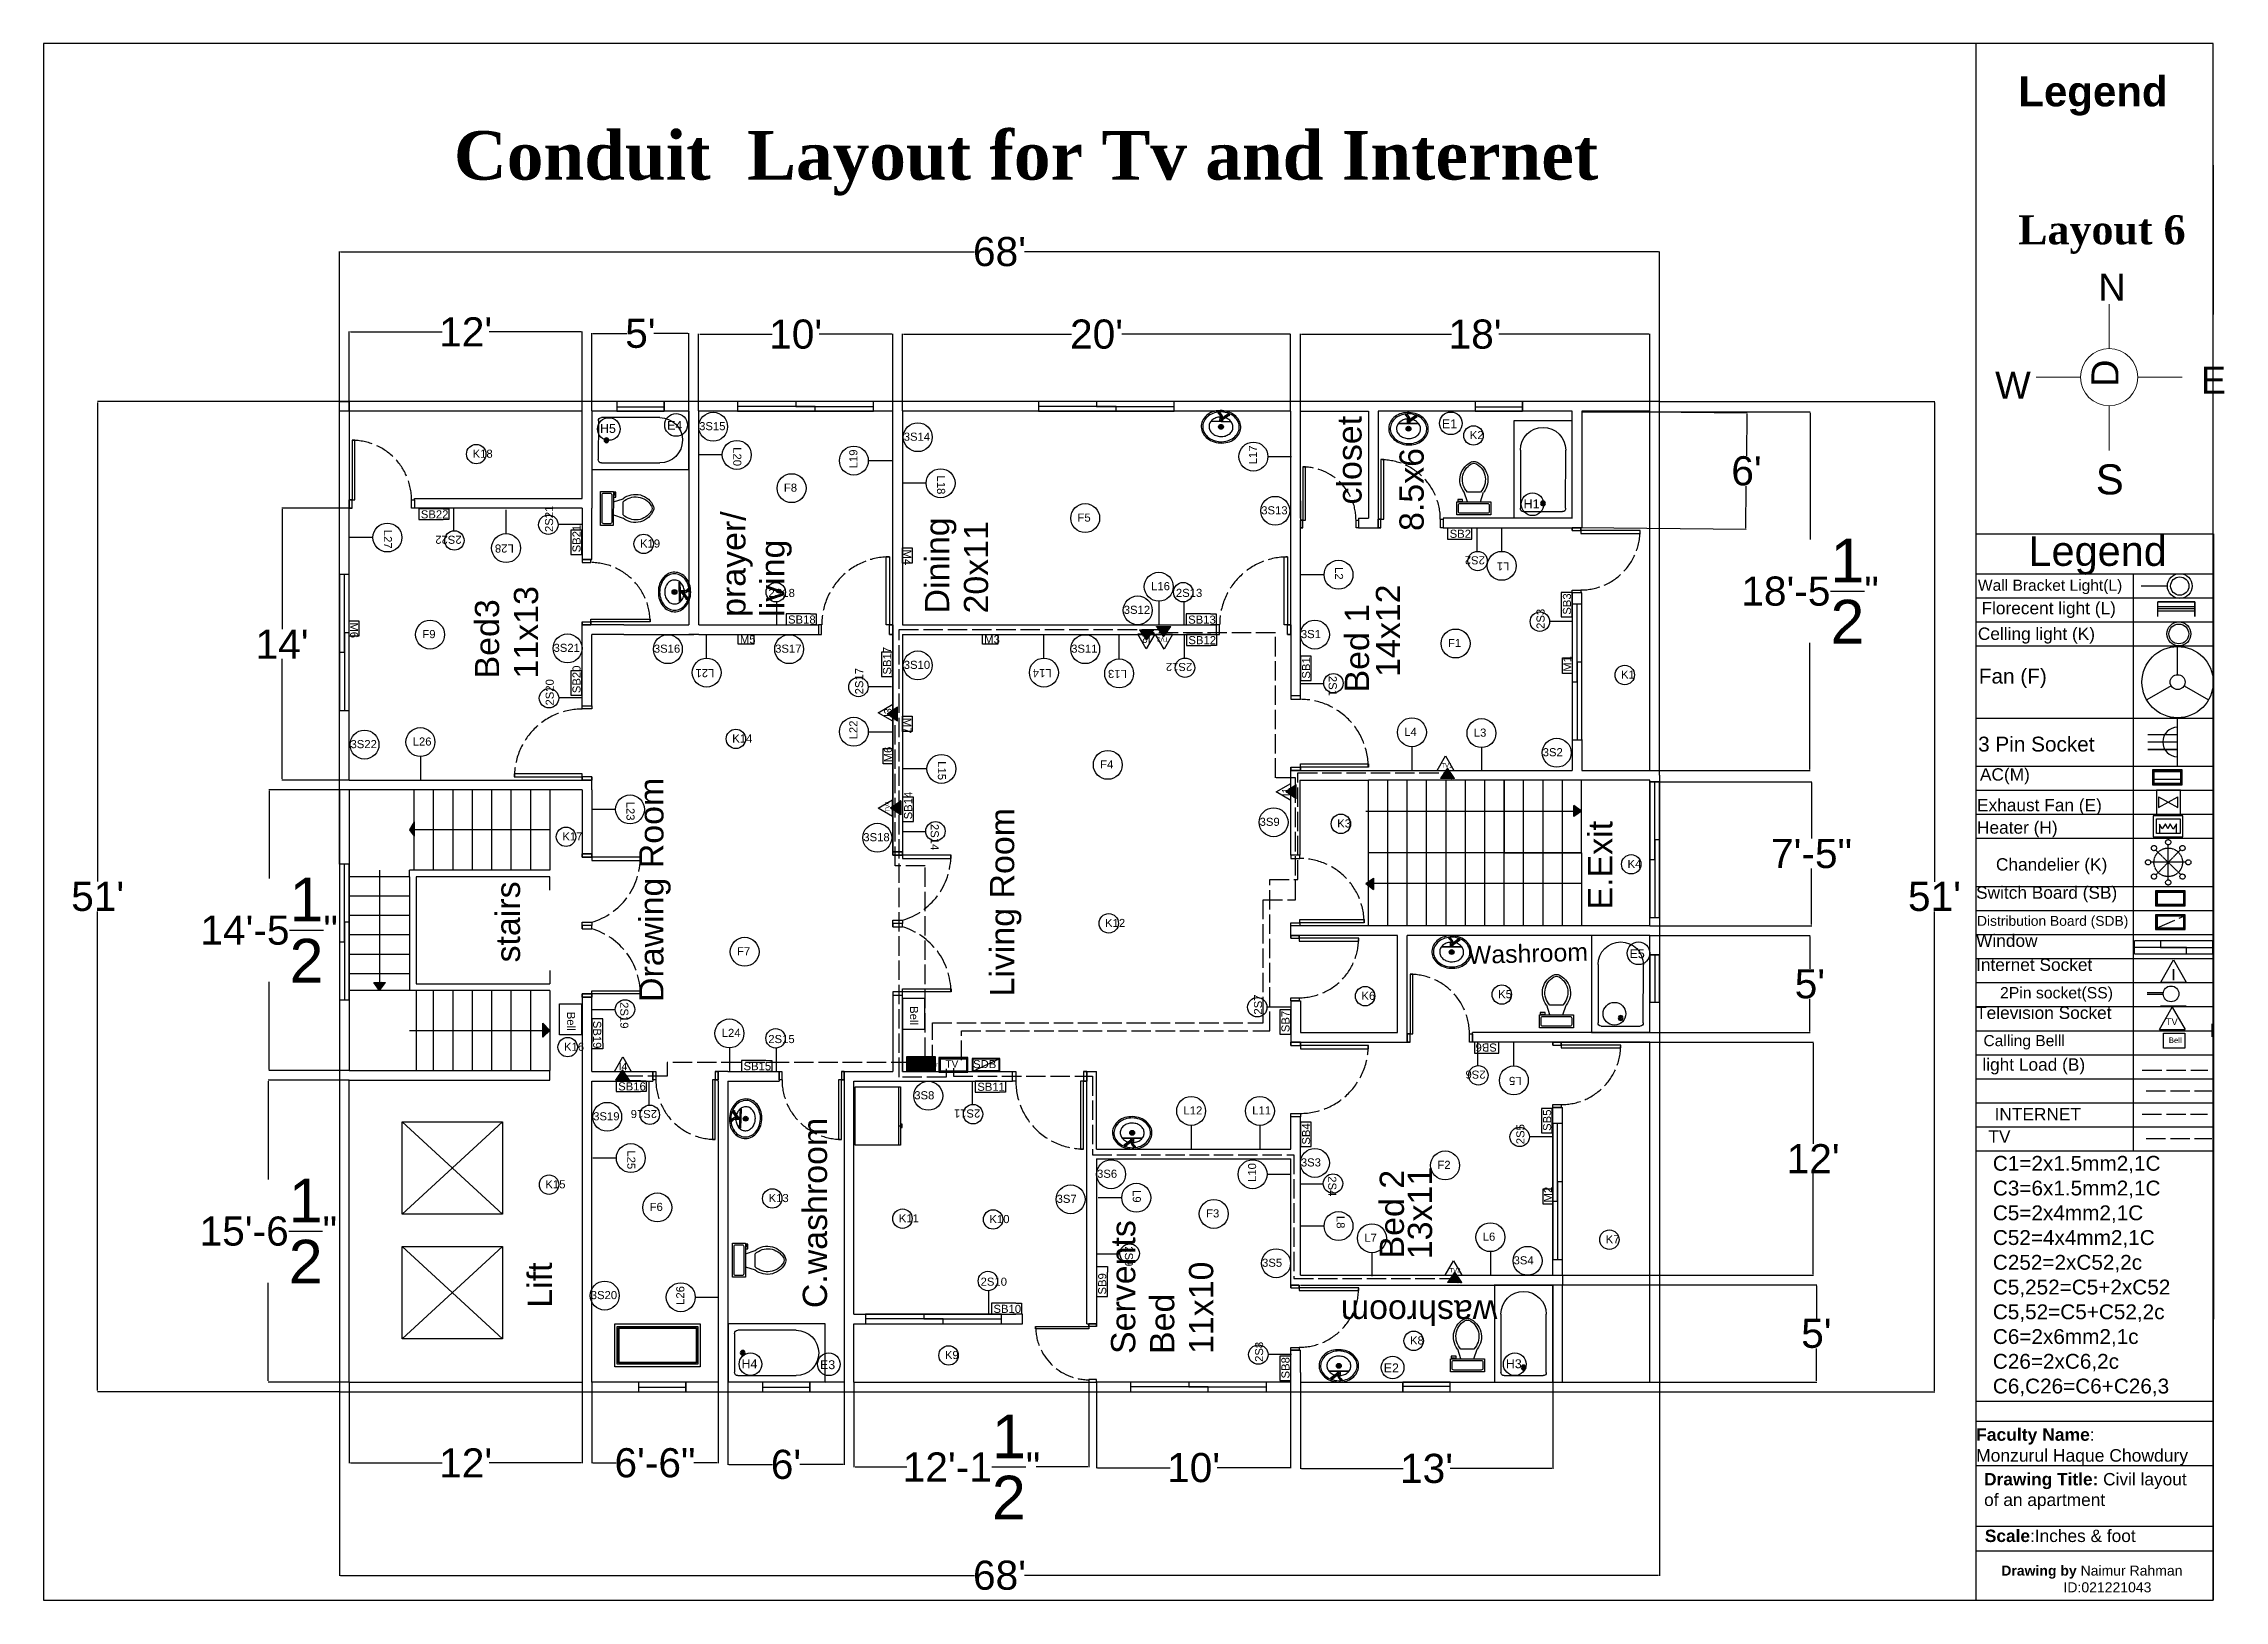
# Model space of a CAD drawing. Header units: inches. Extents: x -412 to 20037, y 548 to 16595.
# Drawn here: x 4985 to 6333, y 5596 to 6558 of the extents above; entities that cross this region are included whole.
import ezdxf
from ezdxf.enums import TextEntityAlignment as Align

# ---------------------------------------------------------------- set-up
doc = ezdxf.new("R2010")
doc.units = ezdxf.units.IN
doc.header["$MEASUREMENT"] = 0
doc.linetypes.add('ACAD_ISO02W100', pattern=[15, 12, -3])
doc.layers.get('Defpoints').update_dxf_attribs({"color": 6})
for name, color, linetype in [('bath', 4, 'Continuous'), ('freecads.com', 7, 'Continuous'), ('Heavy Load', 3, 'ACAD_ISO02W100'), ('iNTERNET', 30, 'ACAD_ISO02W100'), ('light_dwgmodels.com', 250, 'ACAD_ISO02W100'), ('TV WIRE', 62, 'ACAD_ISO02W100'), ('www.linecad.com', 7, 'Continuous')]:
    doc.layers.add(name, color=color, linetype=linetype)
doc.layers.add('block cover', color=7, linetype='Continuous', lineweight=30)
doc.layers.add('text', color=140, linetype='Continuous', lineweight=9)
doc.styles.add('A', font='times.ttf', dxfattribs={"height": 12})
doc.styles.add('Arial', font='arial.ttf')
doc.styles.get("Standard").update_dxf_attribs({"font": 'arial.ttf'})
doc.dimstyles.new('Copy of civil layout', dxfattribs={"dimtxt": 18, "dimasz": 0.625, "dimexe": 0.18, "dimexo": 0.0625, "dimgap": 0.09, "dimtad": 0, "dimtih": 1, "dimtoh": 1, "dimdec": 1, "dimzin": 0, "dimdsep": 46, "dimlunit": 4, "dimtxsty": 'Standard', "dimcen": 0.09, "dimclrd": 6, "dimclre": 256, "dimclrt": 256, "dimadec": 0, "dimazin": 0, "dimtfac": 1.5, "dimtdec": 1, "dimtofl": 0, "dimtmove": 0, "dimatfit": 0, "dimfxl": 1, "dimtolj": 1, "dimtzin": 0, "dimlwe": -1, "dimarcsym": 0})
pattern_1 = [(315, (5158.85907, 6335.03931), (0.091289, 0.091289), [])]

msp = doc.modelspace()

# ---------------------------------------------------------------- texts
for s, height, p in [('3S15', 5, (5390.01, 6318.72)), ('3S14', 5, (5516.51, 6312.22)), ('K2', 5, (5866.48, 6313.2)), ('K18', 5, (5249.98, 6301.7)), ('F8', 5, (5442.43, 6280.72)), ('SB22', 5, (5217.98, 6264.21)), ('3S13', 5, (5737.51, 6266.72)), ('F5', 5, (5623.93, 6262.22)), ('SB2', 5, (5853.98, 6252.21)), ('K19', 5, (5353.48, 6246.2)), ('2S18', 5, (5432.91, 6215.66)), ('L16', 5, (5669.43, 6219.83)), ('2S13', 5, (5684.76, 6215.69)), ('SB18', 5, (5444.98, 6199.21)), ('3S12', 5, (5652.51, 6205.22)), ('SB13', 5, (5692.35, 6199.16)), ('F9', 5, (5218.93, 6190.22)), ('SB12', 5, (5692.48, 6186.48)), ('3S1', 5, (5762.01, 6190.22)), ('F1', 5, (5852.93, 6184.72)), ('3S21', 5, (5300.01, 6181.72)), ('3S16', 5, (5362.01, 6181.22)), ('3S17', 5, (5437.01, 6181.22)), ('3S10', 5, (5516.51, 6171.22)), ('3S11', 5, (5620.01, 6181.22)), ('K1', 5, (5959.98, 6165.2)), ('L4', 5, (5825.93, 6129.83)), ('L3', 5, (5868.93, 6129.33)), ('3S22', 5, (5174.51, 6122.22)), ('L26', 5, (5212.93, 6123.83)), ('K14', 5, (5410.48, 6125.7)), ('3S2', 5, (5911.51, 6117.22)), ('F4', 5, (5637.93, 6109.72)), ('K17', 5, (5305.48, 6065.2)), ('3S18', 5, (5491.51, 6064.72)), ('3S9', 5, (5736.51, 6074.22)), ('K3', 5, (5784.48, 6073.2)), ('K4', 5, (5963.98, 6048.2)), ('K12', 5, (5640.98, 6011.7)), ('F7', 5, (5413.43, 5994.22)), ('K5', 5, (5883.98, 5967.7)), ('K6', 5, (5799.48, 5966.7)), ('L24', 5, (5403.98, 5943.77)), ('K16', 5, (5306.48, 5935.2)), ('2S15', 5, (5432.78, 5939.96)), ('Bell', 3.413, (6298.6, 5940.02)), ('SB15', 5, (5417.48, 5923.21)), ('SB16', 5, (5339.98, 5910.71)), ('3S8', 5, (5523.01, 5905.22)), ('SB11', 5, (5561.98, 5910.48)), ('3S19', 5, (5324.51, 5892.22)), ('L12', 5, (5689.43, 5895.83)), ('L11', 5, (5731.93, 5895.83)), ('3S3', 5, (5762.01, 5863.72)), ('F2', 5, (5846.43, 5862.22)), ('K15', 5, (5294.98, 5850.2)), ('3S6', 5, (5636.01, 5856.72)), ('F6', 5, (5359.43, 5836.22)), ('K13', 5, (5432.98, 5841.7)), ('3S7', 5, (5611.01, 5841.22)), ('K11', 5, (5513.48, 5829.2)), ('K10', 5, (5569.48, 5828.7)), ('F3', 5, (5703.43, 5832.22)), ('L7', 5, (5801.22, 5817.19)), ('L6', 5, (5874.43, 5817.83)), ('K7', 5, (5950.48, 5816.2)), ('3S5', 5, (5738.01, 5801.72)), ('3S4', 5, (5893.51, 5803.22)), ('3S20', 5, (5323.01, 5781.72)), ('2S10', 5, (5564.03, 5790.01)), ('SB10', 5, (5571.98, 5773.21)), ('K8', 5, (5829.48, 5753.7)), ('K9', 5, (5541.98, 5744.7))]:
    msp.add_text(s, height=height).set_placement(p)
for s, height, rotation, p in [('closet', 15, 90, (5799.56, 6272.81)), ('L20', 5, 270, (5411.11, 6308.22)), ('L19', 5, 90, (5487.87, 6295.15)), ('L17', 5, 90, (5734.87, 6297.65)), ('8.5x6', 15, 90, (5837.95, 6256.44)), ('L18', 5, 270, (5537.11, 6290.72)), ('2S21', 5, 90, (5299.74, 6255.79)), ('L27', 5, 270, (5195.11, 6257.16)), ('SB21', 5, 90, (5316.73, 6243.2)), ('prayer/', 15, 90, (5418.69, 6203.37)), ('Dining', 15, 90, (5544.6, 6205.44)), ('20x11', 15, 90, (5568.69, 6205.44)), ('2S22', 5, 180, (5243.24, 6253.51)), ('L28', 5, 180, (5275.44, 6248.09)), ('living', 15, 90, (5442.79, 6203.37)), ('L2', 5, 270, (5783.11, 6234.16)), ('2S2', 5, 180, (5875.81, 6240.8)), ('L1', 5, 180, (5890.94, 6237.09)), ('11x13', 15, 90, (5290.5, 6165.3)), ('14x12', 15, 90, (5823.38, 6166.3)), ('SB3', 5, 90, (5929, 6204.7)), ('Bed3', 15, 90, (5266.4, 6165.3)), ('Bed 1', 15, 90, (5804.18, 6156.64)), ('2S3', 5, 90, (5912.69, 6195.9)), ('SB17', 5, 90, (5508.73, 6167.7)), ('2S12', 5, 180, (5694.9, 6174.88)), ('SB1', 5, 90, (5767.73, 6165.2)), ('2S20', 5, 90, (5300.15, 6148.57)), ('SB20', 5, 90, (5316.73, 6156.2)), ('L21', 5, 180, (5399.44, 6171.09)), ('2S17', 5, 90, (5491.46, 6155.46)), ('L14', 5, 180, (5607.94, 6171.09)), ('L13', 5, 180, (5654.44, 6170.59)), ('2S1', 5, 270, (5779.22, 6166.89)), ('L22', 5, 90, (5487.87, 6127.65)), ('L15', 5, 270, (5537.61, 6114.16)), ('Drawing Room', 15, 90, (5367.98, 5965.36)), ('SB14', 5, 90, (5521.73, 6078.2)), ('L23', 5, 270, (5345.11, 6089.16)), ('Living Room', 15, 90, (5584.79, 5968.77)), ('2S14', 5, 270, (5533.19, 6075.4)), ('E.Exit', 15, 90, (5954.61, 6022.53)), ('stairs', 15, 90, (5279.29, 5989.81)), ('Washroom', 10.996, 1.606, (5865.4, 5988.82)), ('2S19', 5, 270, (5341.28, 5965.29)), ('Bell', 5, 270, (5520.36, 5962.81)), ('2S7', 5, 90, (5738.02, 5957.57)), ('SB7', 5, 90, (5755, 5946.7)), ('Bell', 5, 270, (5308.36, 5959.31)), ('SB19', 5, 270, (5324.49, 5953.72)), ('SB6', 5, 180, (5883.23, 5939.72)), ('2S6', 5, 180, (5876.25, 5922.97)), ('L5', 5, 180, (5898.44, 5919.09)), ('2S16', 5, 180, (5364.06, 5898.63)), ('C.washroom', 15, 90, (5469.09, 5776.17)), ('2S11', 5, 180, (5563.89, 5898.96)), ('SB5', 5, 90, (5916.73, 5885.7)), ('SB4', 5, 90, (5767.73, 5877.2)), ('2S5', 5, 90, (5900.21, 5877.45)), ('L25', 5, 270, (5345.61, 5873.66)), ('2S4', 5, 270, (5778.94, 5857.66)), ('Bed 2', 15, 90, (5825.74, 5806.85)), ('13x11', 15, 90, (5843.13, 5806.41)), ('L9', 5, 270, (5658.11, 5849.16)), ('Servents', 15, 90, (5659.65, 5747.83)), ('L8', 5, 270, (5784.11, 5833.16)), ('2S9', 5, 270, (5653.24, 5814.39)), ('Lift', 15, 90, (5299, 5776.45)), ('SB9', 5, 90, (5641.7, 5784.57)), ('11x10', 15, 90, (5707.85, 5747.83)), ('L26', 5, 90, (5380.87, 5778.15)), ('Bed', 15, 90, (5683.75, 5747.83)), ('washroom', 15, 180, (5883.43, 5780.99)), ('2S8', 5, 90, (5738.68, 5742.92)), ('SB8', 5, 90, (5755, 5732.7))]:
    msp.add_text(s, height=height, rotation=rotation).set_placement(p)
at = {"color": 0, "style": 'Arial'}
for s, rotation, p in [('I2', 180, (5666.46, 6189.57)), ('I3', 90, (5506.73, 6144.15)), ('I1', 90, (5752.73, 6095.15))]:
    msp.add_text(s, height=4.666, rotation=rotation, dxfattribs=at).set_placement(p, align=Align.MIDDLE_CENTER)
for s, height, p in [('I', 7.13, (6301.48, 5982.25)), ('I4', 4.666, (5342.93, 5925.48))]:
    msp.add_text(s, height=height, dxfattribs=at).set_placement(p, align=Align.MIDDLE_CENTER)
at = {"linetype": 'ACAD_ISO02W100'}
msp.add_text('L10', height=5, rotation=90, dxfattribs=at).set_placement((5734.37, 5854.15))
at = {"color": 0, "insert": (6205.56, 6537.42), "char_height": 18.5796, "attachment_point": 1}
msp.add_mtext_dynamic_manual_height_columns('{\\fArial|b1|i0|c0|p34;\\C256;Legend}', width=85.8766, gutter_width=1.55, heights=[0], dxfattribs=at)
at = {"color": 7, "lineweight": 30, "insert": (6257.21, 6439.63), "char_height": 18, "width": 314.522, "attachment_point": 5, "style": 'A'}
msp.add_mtext('{\\fTimes New Roman|b1|i0|c0|p18;Layout 6}', dxfattribs=at)
for s, width, insert, char_height, attachment_point in [('E4', 7.5, (5370.24, 6324.46), 5.5, 1), ('E1', 7.5, (5849.24, 6325.46), 5.5, 1), ('H5', 7.5, (5328.74, 6316.96), 5.5, 7), ('H1', 7.5, (5899.74, 6270.46), 5.5, 7), ('{\\C1;M5}', 23.5, (5415.24, 6191.96), 5, 1), ('{\\C1;M3}', 23.5, (5566.24, 6191.96), 5, 1), ('E5', 7.5, (5965.24, 5997.96), 5.5, 1), ('H4', 7.5, (5416.24, 5739.02), 5.5, 7), ('E3', 7.5, (5464.74, 5743.96), 5.5, 1), ('H3', 7.5, (5888.74, 5738.97), 5.5, 7), ('E2', 7.5, (5813.24, 5741.96), 5.5, 1)]:
    msp.add_mtext_dynamic_manual_height_columns(s, width=width, gutter_width=1, heights=[0], dxfattribs=dict(insert=insert, char_height=char_height, attachment_point=attachment_point))
at = {"char_height": 5, "attachment_point": 1}
for s, insert, rotation in [('{\\C1;M4}', (5521.24, 6244.96), 270), ('{\\C1;M6}', (5179.24, 6199.96), 270), ('{\\C1;M1}', (5924.24, 6169.46), 90), ('{\\C1;M7}', (5521.24, 6140.96), 270), ('{\\C1;M6}', (5504.24, 6113.46), 90), ('{\\C1;M2}', (5912.24, 5841.46), 90)]:
    msp.add_mtext_dynamic_manual_height_columns(s, width=23.5, gutter_width=1, heights=[0], dxfattribs=dict(at, insert=insert, rotation=rotation))
at = {"color": 7, "attachment_point": 1}
for s, width, gutter_width, insert, char_height in [('{\\C4;Calling Belll}', 66.5172, 1.53, (6184, 5944.94), 6.8811), ('INTERNET', 11.1162, 1, (5523.86, 5927.29), 2), ('TV', 14.2018, 1, (5542.23, 5929.36), 4.5), ('SDB', 10.5, 1, (5559.36, 5929.48), 5)]:
    msp.add_mtext_dynamic_manual_height_columns(s, width=width, gutter_width=gutter_width, heights=[0], dxfattribs=dict(at, insert=insert, char_height=char_height))
at = {"layer": 'bath', "color": 254, "linetype": 'ACAD_ISO02W100', "true_color": 0xddb3d4}
msp.add_text('Legend', height=18.35, dxfattribs=at).set_placement((6211.83, 6234.86))
at = {"layer": 'bath', "color": 1, "linetype": 'ACAD_ISO02W100', "attachment_point": 1}
for s, width, heights, insert, char_height in [('\\pxql;{\\C256;Wall Bracket Light(L)}', 104.8635, [3.16], (6180.59, 6226.36), 6.8811), ('{\\C4;Fan (F)}', 97.3453, [0.00802], (6181.15, 6171.32), 9.1748), ('{\\C4;3 Pin Socket}', 97.3453, [0], (6180.7, 6129.32), 9.1748), ('{\\C4;AC(M)}', 97.3453, [0], (6181.82, 6109.81), 7.6457), ('\\pxqc;{\\C256;Exhaust Fan (E)}', 96.3508, [0], (6170.42, 6090.89), 7.6457)]:
    msp.add_mtext_dynamic_manual_height_columns(s, width=width, gutter_width=1.53, heights=heights, dxfattribs=dict(at, insert=insert, char_height=char_height))
at = {"layer": 'bath', "color": 0, "insert": (6182.77, 6212.61), "char_height": 7.6457, "attachment_point": 1}
msp.add_mtext_dynamic_manual_height_columns('{\\C4;Florecent light (L)}', width=92.2083, gutter_width=1.53, heights=[0], dxfattribs=at)
at = {"layer": 'bath', "color": 4, "linetype": 'ACAD_ISO02W100', "char_height": 2.7, "attachment_point": 1}
for s, heights, insert, rotation in [('{\\C31;\\c6737150;TV3}', [2.5], (5680.02, 6187.95), 180), ('{\\C31;\\c6737150;TV4}', [0], (5505.12, 6082.55), 90)]:
    msp.add_mtext_dynamic_manual_height_columns(s, width=7.776, gutter_width=0.9, heights=heights, dxfattribs=dict(at, insert=insert, rotation=rotation))
at = {"layer": 'bath', "color": 4, "linetype": 'ACAD_ISO02W100', "attachment_point": 1}
for s, width, gutter_width, insert, char_height in [('{\\C31;\\c6737150;TV1}', 7.776, 0.9, (5848.83, 6112.95), 2.7), ('\\pxqc;Heater (H)', 97.3453, 1.53, (6156.25, 6077.01), 7.6457), ('\\pxqc;Chandelier (K)', 97.3453, 1.53, (6177.47, 6054.2), 7.6457), ('Switch Board (SB)', 97.3453, 1.53, (6179.44, 6036.81), 7.6457), ('Distribution Board (SDB)', 1523.0742, 1.53, (6180.01, 6018.54), 6.1165), ('Window', 97.3453, 1.53, (6179.44, 6007.09), 7.646), ('Internet Socket', 97.3453, 1.53, (6179.44, 5992.22), 7.6457), ('2Pin socket(SS)', 88.769, 1.39, (6194.24, 5974.56), 6.972), ('Television Socket', 97.3453, 1.53, (6179.44, 5962.5), 7.6457), ('{\\C31;\\c6737150;TV}', 11.8905, 1.38, (6296.71, 5955.24), 4.1287), ('{\\C31;\\c6737150;TV2}', 7.776, 0.9, (5853.83, 5800.95), 2.7)]:
    msp.add_mtext_dynamic_manual_height_columns(s, width=width, gutter_width=gutter_width, heights=[0], dxfattribs=dict(at, insert=insert, char_height=char_height))
at = {"layer": 'iNTERNET', "lineweight": 25, "insert": (6190.88, 5899.83), "char_height": 7.646, "attachment_point": 1}
msp.add_mtext_dynamic_manual_height_columns('INTERNET', width=31.3472, gutter_width=1.53, heights=[0], dxfattribs=at)
at = {"layer": 'light_dwgmodels.com', "insert": (6183.33, 5930.54), "char_height": 7.6457, "attachment_point": 1}
msp.add_mtext_dynamic_manual_height_columns('{\\C4;light Load (B)}', width=73.3982, gutter_width=1.53, heights=[0.5], dxfattribs=at)
at = {"layer": 'text', "color": 0, "attachment_point": 1}
for s, width, gutter_width, heights, insert, char_height in [('{\\fTimes New Roman|b1|i0|c0|p18;Conduit  Layout for Tv and Internet}', 710.5697, 1, [61.04], (5238.39, 6503.58), 30), ('N', 27.7438, 1.39, [0.522], (6254.99, 6415.47), 16.73), ('W', 26.8517, 1.39, [0], (6191.21, 6354.89), 16.73), ('E', 11.1779, 1.39, [0], (6318.35, 6357.98), 16.73), ('S', 21.934, 1.55, [0], (6253.44, 6297.62), 18.58), ('{\\C4;Celling light (K)}', 91.0146, 1.53, [0], (6180.54, 6196.77), 7.6457), ('{\\fArial|b1|i0|c0|p34;Faculty Name\\fArial|b0|i0|c0|p34;\\C256;: \\PMonzurul Haque Chowdury}', 492.2579, 1.55, [49], (6179.44, 5701.92), 7.7415), ('{\\fArial|b1|i0|c0|p34;\\C7;Drawing Title:\\fArial|b0|i0|c0|p34;\\C256;\\c0; \\C256;Civil layout of an apartment}', 127.3143, 1.53, [0], (6184.4, 5674.28), 7.64565), ('{\\fArial|b1|i0|c0|p34;\\C7;Scale\\fArial|b0|i0|c0|p34;\\C256;:Inches & foot}', 113.2787, 1.53, [0], (6184.88, 5639.27), 7.6457), ('{\\fArial|b1|i0|c0|p34;\\C9;Drawing by\\C256; \\fArial|b0|i0|c0|p34;Naimur Rahman\\P                ID:021221043}', 137.0363, 1.55, [0], (6195.01, 5617.06), 6.1932)]:
    msp.add_mtext_dynamic_manual_height_columns(s, width=width, gutter_width=gutter_width, heights=heights, dxfattribs=dict(at, insert=insert, char_height=char_height))
at = {"layer": 'text', "color": 0, "insert": (6250.74, 6345.53), "char_height": 16.73, "attachment_point": 1, "rotation": 90}
msp.add_mtext_dynamic_manual_height_columns('D', width=4.4932, gutter_width=1.39, heights=[0], dxfattribs=at)
at = {"layer": 'TV WIRE', "lineweight": 25, "attachment_point": 1}
for s, width, gutter_width, insert, char_height in [('TV', 22.937, 1.53, (6187.06, 5886.07), 7.646), ('{\\fArialMT|b0|i0|c0|p32;\\C0;\\c16777215;C1=2x1.5mm2,1C\\PC3=6x1.5mm2,1C\\PC5=2x4mm2,1C\\PC52=4x4mm2,1C\\PC252=2xC52,2c\\PC5,252=C5+2xC52\\PC5,52=C5+C52,2c\\PC6=2x6mm2,1c\\PC26=2xC6,2c\\PC6,C26=C6+C26,3}', 109.3404, 0.963, (6189.79, 5870.25), 9.1748)]:
    msp.add_mtext_dynamic_manual_height_columns(s, width=width, gutter_width=gutter_width, heights=[0], dxfattribs=dict(at, insert=insert, char_height=char_height))

# ---------------------------------------------------------------- blocks, each defined once
blk = doc.blocks.new('Bath Tub - 26 x 60 in.')
for p, q in [((8, -18), (10, -18)), ((9, -17), (9, -19))]:
    blk.add_line(p, q)
blk.add_lwpolyline([(0, -36), (0, 0), (60, 0), (60, -36)], close=True)
for points in [[(4, -30), (4, -6)], [(6, -4), (42, -4)], [(42, -32), (6, -32)]]:
    blk.add_lwpolyline(points)
for radius in [1.5, 1]:
    blk.add_circle((9, -18), radius)
for centre, radius, start, end in [((5.75, -5.75), 1.77, 81.8699, 188.1301), ((42, -18), 14, 270, 90), ((5.75, -30.25), 1.77, 171.8699, 278.1301)]:
    blk.add_arc(centre, radius, start, end)
blk = doc.blocks.new('Toilet - top')
for p, q in [((-10, -8.5), (-8, -8.5)), ((-10, -9.5), (-10, -8.5)), ((-7, -9.5), (-10, -9.5)), ((-8, -8.5), (-8, -8)), ((-7, -8), (-7, -9.5)), ((-4, -8), (-6, -14)), ((4, -8), (6, -14)), ((9.5, -6), (9.5, -2)), ((4, -14), (-4, -14))]:
    blk.add_line(p, q)
blk.add_lwpolyline([(10.5, -8), (10.5, 0), (-10.5, 0), (-10.5, -8)], close=True)
for points in [[(-9.5, -2), (-9.5, -6)], [(8.5, -1), (-8.5, -1)], [(-8.5, -7), (8.5, -7)]]:
    blk.add_lwpolyline(points)
for centre, radius, start, end in [((-8.6, -1.9), 0.884, 81.8699, 188.1301), ((-8.6, -6.1), 0.884, 171.8699, 278.1301), ((8.6, -1.9), 0.884, 351.8699, 98.1301), ((8.6, -6.1), 0.884, 261.8699, 8.1301), ((3.5, -21.6), 12.2, 141.4691, 247.9714), ((4.2, -21.8), 11.3, 136.3677, 238.9468), ((-3.5, -21.6), 12.2, 292.0284, 38.5307), ((-4.2, -21.8), 11.3, 301.053, 43.6321), ((0, -27.9), 4, 245.7318, 294.2682), ((0, -29), 4, 254.8605, 285.1395)]:
    blk.add_arc(centre, radius, start, end)
blk = doc.blocks.new('Sink - Oval top')
for p, q in [((-1, 0), (1, 0)), ((0, 1), (0, -1))]:
    blk.add_line(p, q)
at = {"linetype": 'Continuous'}
for points in [[(-12.2, 0.4, 0.117634), (-11.5, -3.4, 0.104469), (-8.9, -6.8, 0.090016), (-5.1, -9.1, 0.08192), (-0.3, -10, 0.08192), (4.5, -9.4, 0.090016), (8.4, -7.4, 0.104469), (11.2, -4.1, 0.117634), (12.2, -0.4, 0.117634), (11.5, 3.4, 0.104469), (8.9, 6.8, 0.090016), (5.1, 9.1, 0.08192), (0.3, 10, 0.08192), (-4.5, 9.4, 0.090016), (-8.4, 7.4, 0.104469), (-11.2, 4.1, 0.117634)], [(-11.3, 0.2, 0.118622), (-10.5, -3.3, 0.104678), (-8.1, -6.4, 0.089562), (-4.5, -8.4, 0.081185), (-0.1, -9.2, 0.081185), (4.3, -8.5, 0.089562), (7.9, -6.6, 0.104678), (10.4, -3.5, 0.118622), (11.3, -0.2, 0.118622), (10.5, 3.3, 0.104678), (8.1, 6.4, 0.089562), (4.5, 8.4, 0.081185), (0.1, 9.2, 0.081185), (-4.3, 8.5, 0.089562), (-7.9, 6.6, 0.104678), (-10.4, 3.5, 0.118622)], [(-7.4, 0.1, 0.118283), (-6.9, -2.2, 0.104607), (-5.3, -4.2, 0.089718), (-3, -5.5, 0.081436), (-0.1, -6, 0.081436), (2.8, -5.6, 0.089718), (5.2, -4.3, 0.104607), (6.9, -2.3, 0.118283), (7.4, -0.1, 0.118283), (6.9, 2.2, 0.104607), (5.3, 4.2, 0.089718), (3, 5.5, 0.081436), (0.1, 6, 0.081436), (-2.8, 5.6, 0.089718), (-5.2, 4.3, 0.104607), (-6.9, 2.3, 0.118283)]]:
    blk.add_lwpolyline(points, format="xyb", close=True, dxfattribs=at)
for radius in [1.5, 1]:
    blk.add_circle((0, 0), radius)
blk = doc.blocks.new('Faucet - single handle front')
for p, q in [((-2, 6), (-2, 5.5)), ((-1, 6), (-2, 6)), ((-0.5, 4), (-2, 5.5)), ((-2, 5.5), (-1, 5.5)), ((-1, 5.5), (-1, 6)), ((0.5, 4), (-1, 6)), ((-1, 5.5), (0.5, 4)), ((-0.75, 3), (0.75, 3)), ((-0.75, 0.5), (-0.75, 3)), ((-0.75, 1), (0.75, 1)), ((-0.5, 4), (0.5, 4)), ((-0.25, 2), (3.75, 5)), ((3.75, 4.5), (-0.25, 1.5)), ((-0.25, 1.5), (-0.25, 2)), ((0.75, 1.5), (-0.25, 1.5)), ((0.75, 1.5), (4.08742, 4.003)), ((0.75, 3), (0.75, 2.7386)), ((0.75, 1.5), (0.75, 0.5)), ((3.75, 4.5), (3.75, 5)), ((3.75, 5), (4.75, 5)), ((3.75, 4), (3.75, 4.5)), ((4.75, 4.5), (3.75, 4.5)), ((4.75, 4), (3.75, 4)), ((4.75, 5), (4.75, 4.5)), ((4.75, 4.5), (4.75, 4))]:
    blk.add_line(p, q)
blk.add_lwpolyline([(-6, 0), (-6, 0.5), (6, 0.5), (6, 0)], close=True)
for centre, start, end in [((1.25426, 3.0302), 151.0646, 180.8629), ((-1.25426, 3.0302), 359.1371, 28.93536)]:
    blk.add_arc(centre, 2.00448, start, end)
blk = doc.blocks.new('Refrigerator-2 door - 36 in top')
for p, q in [((0, -26.999999), (36, -26.999999)), ((11, -27.999999), (11, -28.999999)), ((11, -28.999999), (13, -28.999999)), ((12, -26.999999), (12, -28.999999)), ((13, -28.999999), (13, -27.999999))]:
    blk.add_line(p, q)
blk.add_lwpolyline([(0, -27.999999), (0, 0), (36, 0), (36, -27.999999)], close=True)
blk = doc.blocks.new('*D103')
at = {"transparency": 16777216}
for p, q in [((5167.7, 6336.5), (5167.7, 6429.1)), ((5983.7, 6336.5), (5983.7, 6429.1))]:
    blk.add_line(p, q, dxfattribs=at)
at = {"color": 6, "lineweight": -2, "transparency": 16777216}
for p, q in [((5168.4, 6429), (5560.3, 6429)), ((5983.1, 6429), (5591.2, 6429))]:
    blk.add_line(p, q, dxfattribs=at)
at = {"color": 6, "transparency": 16777216}
for points in [[(5168.4, 6429.1), (5168.4, 6428.9), (5167.7, 6429)], [(5983.1, 6429.1), (5983.1, 6428.9), (5983.7, 6429)]]:
    blk.add_solid(points, dxfattribs=at)
at = {"layer": 'Defpoints', "color": 0, "transparency": 16777216}
for p in [(5983.7, 6429), (5167.7, 6336.5), (5983.7, 6336.5)]:
    blk.add_point(p, dxfattribs=at)
at = {"transparency": 16777216, "insert": (5575.7, 6429), "char_height": 18, "attachment_point": 5}
blk.add_mtext("\\A1;68'", dxfattribs=at)
blk = doc.blocks.new('*D108')
at = {"transparency": 16777216}
for p, q in [((5983.8, 6336.5), (6153.9, 6336.5)), ((5983.8, 5724.5), (6153.9, 5724.5))]:
    blk.add_line(p, q, dxfattribs=at)
at = {"color": 6, "lineweight": -2, "transparency": 16777216}
for p, q in [((6153.7, 6335.8), (6153.7, 6039.7)), ((6153.7, 5725.1), (6153.7, 6021.2))]:
    blk.add_line(p, q, dxfattribs=at)
at = {"color": 6, "transparency": 16777216}
for points in [[(6153.6, 6335.8), (6153.8, 6335.8), (6153.7, 6336.5)], [(6153.6, 5725.1), (6153.8, 5725.1), (6153.7, 5724.5)]]:
    blk.add_solid(points, dxfattribs=at)
at = {"layer": 'Defpoints', "color": 0, "transparency": 16777216}
for p in [(5983.7, 6336.5), (5983.7, 5724.5), (6153.7, 5724.5)]:
    blk.add_point(p, dxfattribs=at)
at = {"transparency": 16777216, "insert": (6153.7, 6030.5), "char_height": 18, "attachment_point": 5}
blk.add_mtext("\\A1;51'", dxfattribs=at)
blk = doc.blocks.new('*D133')
at = {"transparency": 16777216}
for p, q in [((5167.7, 6336.5), (5018.1, 6336.5)), ((5167.7, 5724.5), (5018.1, 5724.5))]:
    blk.add_line(p, q, dxfattribs=at)
at = {"color": 6, "lineweight": -2, "transparency": 16777216}
for p, q in [((5018.2, 6335.9), (5018.2, 6039.8)), ((5018.2, 5725.2), (5018.2, 6021.2))]:
    blk.add_line(p, q, dxfattribs=at)
at = {"color": 6, "transparency": 16777216}
for points in [[(5018.1, 6335.9), (5018.3, 6335.9), (5018.2, 6336.5)], [(5018.1, 5725.2), (5018.3, 5725.2), (5018.2, 5724.5)]]:
    blk.add_solid(points, dxfattribs=at)
at = {"layer": 'Defpoints', "color": 0, "transparency": 16777216}
for p in [(5167.7, 6336.5), (5018.2, 5724.5), (5167.7, 5724.5)]:
    blk.add_point(p, dxfattribs=at)
at = {"transparency": 16777216, "insert": (5018.2, 6030.5), "char_height": 18, "attachment_point": 5}
blk.add_mtext("\\A1;51'", dxfattribs=at)
blk = doc.blocks.new('*D134')
at = {"transparency": 16777216}
for p, q in [((5173.7, 6270.5), (5132.1, 6270.5)), ((5173.7, 6102.5), (5132.1, 6102.5))]:
    blk.add_line(p, q, dxfattribs=at)
at = {"color": 6, "lineweight": -2, "transparency": 16777216}
for p, q in [((5132.2, 6269.9), (5132.2, 6195.7)), ((5132.2, 6103.2), (5132.2, 6177.4))]:
    blk.add_line(p, q, dxfattribs=at)
at = {"color": 6, "transparency": 16777216}
for points in [[(5132.1, 6269.9), (5132.3, 6269.9), (5132.2, 6270.5)], [(5132.1, 6103.2), (5132.3, 6103.2), (5132.2, 6102.5)]]:
    blk.add_solid(points, dxfattribs=at)
at = {"layer": 'Defpoints', "color": 0, "transparency": 16777216}
for p in [(5173.7, 6270.5), (5132.2, 6102.5), (5173.7, 6102.5)]:
    blk.add_point(p, dxfattribs=at)
at = {"transparency": 16777216, "insert": (5132.2, 6186.5), "char_height": 18, "attachment_point": 5}
blk.add_mtext("\\A1;14'", dxfattribs=at)
blk = doc.blocks.new('*D135')
at = {"transparency": 16777216}
for p, q in [((5173.7, 6096.5), (5124.1, 6096.5)), ((5173.7, 5923), (5124.1, 5923))]:
    blk.add_line(p, q, dxfattribs=at)
at = {"color": 6, "lineweight": -2, "transparency": 16777216}
for p, q in [((5124.2, 6095.9), (5124.2, 6041.6)), ((5124.2, 5923.6), (5124.2, 5977.9))]:
    blk.add_line(p, q, dxfattribs=at)
at = {"color": 6, "transparency": 16777216}
for points in [[(5124.1, 6095.9), (5124.3, 6095.9), (5124.2, 6096.5)], [(5124.1, 5923.6), (5124.3, 5923.6), (5124.2, 5923)]]:
    blk.add_solid(points, dxfattribs=at)
at = {"layer": 'Defpoints', "color": 0, "transparency": 16777216}
for p in [(5173.7, 6096.5), (5124.2, 5923), (5173.7, 5923)]:
    blk.add_point(p, dxfattribs=at)
at = {"transparency": 16777216, "insert": (5124.2, 6009.8), "char_height": 18, "attachment_point": 5}
blk.add_mtext('\\A1;14\'-5{\\H1.5x;\\S1/2;}"', dxfattribs=at)
blk = doc.blocks.new('*D136')
at = {"transparency": 16777216}
for p, q in [((5173.7, 5917), (5123.6, 5917)), ((5173.7, 5730.5), (5123.6, 5730.5))]:
    blk.add_line(p, q, dxfattribs=at)
at = {"color": 6, "lineweight": -2, "transparency": 16777216}
for p, q in [((5123.7, 5916.4), (5123.7, 5855.6)), ((5123.7, 5731.2), (5123.7, 5791.9))]:
    blk.add_line(p, q, dxfattribs=at)
at = {"color": 6, "transparency": 16777216}
for points in [[(5123.6, 5916.4), (5123.8, 5916.4), (5123.7, 5917)], [(5123.6, 5731.2), (5123.8, 5731.2), (5123.7, 5730.5)]]:
    blk.add_solid(points, dxfattribs=at)
at = {"layer": 'Defpoints', "color": 0, "transparency": 16777216}
for p in [(5173.7, 5917), (5123.7, 5730.5), (5173.7, 5730.5)]:
    blk.add_point(p, dxfattribs=at)
at = {"transparency": 16777216, "insert": (5123.7, 5823.8), "char_height": 18, "attachment_point": 5}
blk.add_mtext('\\A1;15\'-6{\\H1.5x;\\S1/2;}"', dxfattribs=at)
blk = doc.blocks.new('*D137')
at = {"transparency": 16777216}
for p, q in [((5173.7, 6330.6), (5173.7, 6379.7)), ((5317.7, 6330.6), (5317.7, 6379.7))]:
    blk.add_line(p, q, dxfattribs=at)
at = {"color": 6, "lineweight": -2, "transparency": 16777216}
for p, q in [((5174.4, 6379.5), (5231.2, 6379.5)), ((5317.1, 6379.5), (5260.3, 6379.5))]:
    blk.add_line(p, q, dxfattribs=at)
at = {"color": 6, "transparency": 16777216}
for points in [[(5174.4, 6379.6), (5174.4, 6379.4), (5173.7, 6379.5)], [(5317.1, 6379.6), (5317.1, 6379.4), (5317.7, 6379.5)]]:
    blk.add_solid(points, dxfattribs=at)
at = {"layer": 'Defpoints', "color": 0, "transparency": 16777216}
for p in [(5317.7, 6379.5), (5173.7, 6330.5), (5317.7, 6330.5)]:
    blk.add_point(p, dxfattribs=at)
at = {"transparency": 16777216, "insert": (5245.7, 6379.5), "char_height": 18, "attachment_point": 5}
blk.add_mtext("\\A1;12'", dxfattribs=at)
blk = doc.blocks.new('*D138')
at = {"transparency": 16777216}
for p, q in [((5323.7, 6330.6), (5323.7, 6378.7)), ((5383.7, 6330.6), (5383.7, 6378.7))]:
    blk.add_line(p, q, dxfattribs=at)
at = {"color": 6, "lineweight": -2, "transparency": 16777216}
for p, q in [((5324.4, 6378.5), (5345.4, 6378.5)), ((5383.1, 6378.5), (5362.1, 6378.5))]:
    blk.add_line(p, q, dxfattribs=at)
at = {"color": 6, "transparency": 16777216}
for points in [[(5324.4, 6378.6), (5324.4, 6378.4), (5323.7, 6378.5)], [(5383.1, 6378.6), (5383.1, 6378.4), (5383.7, 6378.5)]]:
    blk.add_solid(points, dxfattribs=at)
at = {"layer": 'Defpoints', "color": 0, "transparency": 16777216}
for p in [(5383.7, 6378.5), (5323.7, 6330.5), (5383.7, 6330.5)]:
    blk.add_point(p, dxfattribs=at)
at = {"transparency": 16777216, "insert": (5353.7, 6378.5), "char_height": 18, "attachment_point": 5}
blk.add_mtext("\\A1;5'", dxfattribs=at)
blk = doc.blocks.new('*D139')
at = {"transparency": 16777216}
for p, q in [((5389.7, 6330.6), (5389.7, 6378.2)), ((5509.7, 6330.6), (5509.7, 6378.2))]:
    blk.add_line(p, q, dxfattribs=at)
at = {"color": 6, "lineweight": -2, "transparency": 16777216}
for p, q in [((5390.4, 6378), (5435.2, 6378)), ((5509.1, 6378), (5464.3, 6378))]:
    blk.add_line(p, q, dxfattribs=at)
at = {"color": 6, "transparency": 16777216}
for points in [[(5390.4, 6378.1), (5390.4, 6377.9), (5389.7, 6378)], [(5509.1, 6378.1), (5509.1, 6377.9), (5509.7, 6378)]]:
    blk.add_solid(points, dxfattribs=at)
at = {"layer": 'Defpoints', "color": 0, "transparency": 16777216}
for p in [(5509.7, 6378), (5389.7, 6330.5), (5509.7, 6330.5)]:
    blk.add_point(p, dxfattribs=at)
at = {"transparency": 16777216, "insert": (5449.7, 6378), "char_height": 18, "attachment_point": 5}
blk.add_mtext("\\A1;10'", dxfattribs=at)
blk = doc.blocks.new('*D140')
at = {"transparency": 16777216}
for p, q in [((5515.7, 6330.6), (5515.7, 6378.2)), ((5755.7, 6330.6), (5755.7, 6378.2))]:
    blk.add_line(p, q, dxfattribs=at)
at = {"color": 6, "lineweight": -2, "transparency": 16777216}
for p, q in [((5516.4, 6378), (5620.2, 6378)), ((5755.1, 6378), (5651.3, 6378))]:
    blk.add_line(p, q, dxfattribs=at)
at = {"color": 6, "transparency": 16777216}
for points in [[(5516.4, 6378.1), (5516.4, 6377.9), (5515.7, 6378)], [(5755.1, 6378.1), (5755.1, 6377.9), (5755.7, 6378)]]:
    blk.add_solid(points, dxfattribs=at)
at = {"layer": 'Defpoints', "color": 0, "transparency": 16777216}
for p in [(5755.7, 6378), (5515.7, 6330.5), (5755.7, 6330.5)]:
    blk.add_point(p, dxfattribs=at)
at = {"transparency": 16777216, "insert": (5635.7, 6378), "char_height": 18, "attachment_point": 5}
blk.add_mtext("\\A1;20'", dxfattribs=at)
blk = doc.blocks.new('*D141')
at = {"transparency": 16777216}
for p, q in [((5761.7, 6330.6), (5761.7, 6378.2)), ((5977.7, 6330.6), (5977.7, 6378.2))]:
    blk.add_line(p, q, dxfattribs=at)
at = {"color": 6, "lineweight": -2, "transparency": 16777216}
for p, q in [((5762.4, 6378), (5855.2, 6378)), ((5977.1, 6378), (5884.3, 6378))]:
    blk.add_line(p, q, dxfattribs=at)
at = {"color": 6, "transparency": 16777216}
for points in [[(5762.4, 6378.1), (5762.4, 6377.9), (5761.7, 6378)], [(5977.1, 6378.1), (5977.1, 6377.9), (5977.7, 6378)]]:
    blk.add_solid(points, dxfattribs=at)
at = {"layer": 'Defpoints', "color": 0, "transparency": 16777216}
for p in [(5977.7, 6378), (5761.7, 6330.5), (5977.7, 6330.5)]:
    blk.add_point(p, dxfattribs=at)
at = {"transparency": 16777216, "insert": (5869.7, 6378), "char_height": 18, "attachment_point": 5}
blk.add_mtext("\\A1;18'", dxfattribs=at)
blk = doc.blocks.new('*D142')
at = {"transparency": 16777216}
for p, q in [((5173.7, 5730.5), (5173.7, 5680.3)), ((5317.7, 5730.5), (5317.7, 5680.3))]:
    blk.add_line(p, q, dxfattribs=at)
at = {"color": 6, "lineweight": -2, "transparency": 16777216}
for p, q in [((5174.4, 5680.5), (5231.2, 5680.5)), ((5317.1, 5680.5), (5260.3, 5680.5))]:
    blk.add_line(p, q, dxfattribs=at)
at = {"color": 6, "transparency": 16777216}
for points in [[(5174.4, 5680.6), (5174.4, 5680.4), (5173.7, 5680.5)], [(5317.1, 5680.6), (5317.1, 5680.4), (5317.7, 5680.5)]]:
    blk.add_solid(points, dxfattribs=at)
at = {"layer": 'Defpoints', "color": 0, "transparency": 16777216}
for p in [(5173.7, 5730.5), (5317.7, 5730.5), (5317.7, 5680.5)]:
    blk.add_point(p, dxfattribs=at)
at = {"transparency": 16777216, "insert": (5245.7, 5680.5), "char_height": 18, "attachment_point": 5}
blk.add_mtext("\\A1;12'", dxfattribs=at)
blk = doc.blocks.new('*D143')
at = {"transparency": 16777216}
for p, q in [((5323.7, 5730.5), (5323.7, 5680.3)), ((5401.7, 5730.5), (5401.7, 5680.3))]:
    blk.add_line(p, q, dxfattribs=at)
at = {"color": 6, "lineweight": -2, "transparency": 16777216}
for p, q in [((5324.4, 5680.5), (5338.7, 5680.5)), ((5401.1, 5680.5), (5386.8, 5680.5))]:
    blk.add_line(p, q, dxfattribs=at)
at = {"color": 6, "transparency": 16777216}
for points in [[(5324.4, 5680.6), (5324.4, 5680.4), (5323.7, 5680.5)], [(5401.1, 5680.6), (5401.1, 5680.4), (5401.7, 5680.5)]]:
    blk.add_solid(points, dxfattribs=at)
at = {"layer": 'Defpoints', "color": 0, "transparency": 16777216}
for p in [(5323.7, 5730.5), (5401.7, 5730.5), (5323.7, 5680.5)]:
    blk.add_point(p, dxfattribs=at)
at = {"transparency": 16777216, "insert": (5362.7, 5680.5), "char_height": 18, "attachment_point": 5}
blk.add_mtext('\\A1;6\'-6"', dxfattribs=at)
blk = doc.blocks.new('*D144')
at = {"transparency": 16777216}
for p, q in [((5407.7, 5730.5), (5407.7, 5679.3)), ((5479.7, 5730.5), (5479.7, 5679.3))]:
    blk.add_line(p, q, dxfattribs=at)
at = {"color": 6, "lineweight": -2, "transparency": 16777216}
for p, q in [((5408.4, 5679.5), (5435.3, 5679.5)), ((5479.1, 5679.5), (5452.2, 5679.5))]:
    blk.add_line(p, q, dxfattribs=at)
at = {"color": 6, "transparency": 16777216}
for points in [[(5408.4, 5679.6), (5408.4, 5679.4), (5407.7, 5679.5)], [(5479.1, 5679.6), (5479.1, 5679.4), (5479.7, 5679.5)]]:
    blk.add_solid(points, dxfattribs=at)
at = {"layer": 'Defpoints', "color": 0, "transparency": 16777216}
for p in [(5407.7, 5730.5), (5479.7, 5730.5), (5407.7, 5679.5)]:
    blk.add_point(p, dxfattribs=at)
at = {"transparency": 16777216, "insert": (5443.7, 5679.5), "char_height": 18, "attachment_point": 5}
blk.add_mtext("\\A1;6'", dxfattribs=at)
blk = doc.blocks.new('*D145')
at = {"transparency": 16777216}
for p, q in [((5485.7, 5730.5), (5485.7, 5677.8)), ((5631, 5730.5), (5631, 5677.8))]:
    blk.add_line(p, q, dxfattribs=at)
at = {"color": 6, "lineweight": -2, "transparency": 16777216}
for p, q in [((5486.4, 5678), (5518.4, 5678)), ((5630.4, 5678), (5598.4, 5678))]:
    blk.add_line(p, q, dxfattribs=at)
at = {"color": 6, "transparency": 16777216}
for points in [[(5486.4, 5678.1), (5486.4, 5677.9), (5485.7, 5678)], [(5630.4, 5678.1), (5630.4, 5677.9), (5631, 5678)]]:
    blk.add_solid(points, dxfattribs=at)
at = {"layer": 'Defpoints', "color": 0, "transparency": 16777216}
for p in [(5485.7, 5730.5), (5631, 5730.5), (5631, 5678)]:
    blk.add_point(p, dxfattribs=at)
at = {"transparency": 16777216, "insert": (5558.4, 5678), "char_height": 18, "attachment_point": 5}
blk.add_mtext('\\A1;12\'-1{\\H1.5x;\\S1/2;}"', dxfattribs=at)
blk = doc.blocks.new('*D146')
at = {"transparency": 16777216}
for p, q in [((5635.7, 5730.5), (5635.7, 5677.3)), ((5755.7, 5730.5), (5755.7, 5677.3))]:
    blk.add_line(p, q, dxfattribs=at)
at = {"color": 6, "lineweight": -2, "transparency": 16777216}
for p, q in [((5636.4, 5677.5), (5681.2, 5677.5)), ((5755.1, 5677.5), (5710.3, 5677.5))]:
    blk.add_line(p, q, dxfattribs=at)
at = {"color": 6, "transparency": 16777216}
for points in [[(5636.4, 5677.6), (5636.4, 5677.4), (5635.7, 5677.5)], [(5755.1, 5677.6), (5755.1, 5677.4), (5755.7, 5677.5)]]:
    blk.add_solid(points, dxfattribs=at)
at = {"layer": 'Defpoints', "color": 0, "transparency": 16777216}
for p in [(5635.7, 5730.5), (5755.7, 5730.5), (5755.7, 5677.5)]:
    blk.add_point(p, dxfattribs=at)
at = {"transparency": 16777216, "insert": (5695.7, 5677.5), "char_height": 18, "attachment_point": 5}
blk.add_mtext("\\A1;10'", dxfattribs=at)
blk = doc.blocks.new('*D147')
at = {"transparency": 16777216}
for p, q in [((5761.7, 5730.5), (5761.7, 5676.8)), ((5917.7, 5730.5), (5917.7, 5676.8))]:
    blk.add_line(p, q, dxfattribs=at)
at = {"color": 6, "lineweight": -2, "transparency": 16777216}
for p, q in [((5762.4, 5677), (5825.2, 5677)), ((5917.1, 5677), (5854.3, 5677))]:
    blk.add_line(p, q, dxfattribs=at)
at = {"color": 6, "transparency": 16777216}
for points in [[(5762.4, 5677.1), (5762.4, 5676.9), (5761.7, 5677)], [(5917.1, 5677.1), (5917.1, 5676.9), (5917.7, 5677)]]:
    blk.add_solid(points, dxfattribs=at)
at = {"layer": 'Defpoints', "color": 0, "transparency": 16777216}
for p in [(5761.7, 5730.5), (5917.7, 5730.5), (5917.7, 5677)]:
    blk.add_point(p, dxfattribs=at)
at = {"transparency": 16777216, "insert": (5839.7, 5677), "char_height": 18, "attachment_point": 5}
blk.add_mtext("\\A1;13'", dxfattribs=at)
blk = doc.blocks.new('*D148')
at = {"transparency": 16777216}
for p, q in [((5167.7, 5724.5), (5167.7, 5610.8)), ((5983.7, 5724.5), (5983.7, 5610.8))]:
    blk.add_line(p, q, dxfattribs=at)
at = {"color": 6, "lineweight": -2, "transparency": 16777216}
for p, q in [((5168.4, 5611), (5560.3, 5611)), ((5983.1, 5611), (5591.2, 5611))]:
    blk.add_line(p, q, dxfattribs=at)
at = {"color": 6, "transparency": 16777216}
for points in [[(5168.4, 5611.1), (5168.4, 5610.9), (5167.7, 5611)], [(5983.1, 5611.1), (5983.1, 5610.9), (5983.7, 5611)]]:
    blk.add_solid(points, dxfattribs=at)
at = {"layer": 'Defpoints', "color": 0, "transparency": 16777216}
for p in [(5167.7, 5724.5), (5983.7, 5724.5), (5983.7, 5611)]:
    blk.add_point(p, dxfattribs=at)
at = {"transparency": 16777216, "insert": (5575.7, 5611), "char_height": 18, "attachment_point": 5}
blk.add_mtext("\\A1;68'", dxfattribs=at)
blk = doc.blocks.new('*D149')
at = {"transparency": 16777216}
for p, q in [((5935.8, 6330.5), (6038, 6329.5)), ((5935.1, 6258.5), (6037.3, 6257.5))]:
    blk.add_line(p, q, dxfattribs=at)
at = {"color": 6, "lineweight": -2, "transparency": 16777216}
for p, q in [((6037.8, 6328.8), (6037.6, 6302.8)), ((6037.1, 6258.1), (6037.4, 6284.2))]:
    blk.add_line(p, q, dxfattribs=at)
at = {"color": 6, "transparency": 16777216}
for points in [[(6037.7, 6328.8), (6038, 6328.8), (6037.9, 6329.5)], [(6037, 6258.1), (6037.2, 6258.1), (6037.1, 6257.5)]]:
    blk.add_solid(points, dxfattribs=at)
at = {"layer": 'Defpoints', "color": 0, "transparency": 16777216}
for p in [(5935.7, 6330.5), (5935, 6258.5), (6037.1, 6257.5)]:
    blk.add_point(p, dxfattribs=at)
at = {"transparency": 16777216, "insert": (6037.5, 6293.5), "char_height": 18, "attachment_point": 5}
blk.add_mtext("\\A1;6'", dxfattribs=at)
blk = doc.blocks.new('*D150')
at = {"transparency": 16777216}
for p, q in [((5935.8, 6330), (6076.9, 6330)), ((5935.8, 6108.5), (6076.9, 6108.5))]:
    blk.add_line(p, q, dxfattribs=at)
at = {"color": 6, "lineweight": -2, "transparency": 16777216}
for p, q in [((6076.8, 6329.4), (6076.8, 6251.1)), ((6076.7, 6109.1), (6076.7, 6187.4))]:
    blk.add_line(p, q, dxfattribs=at)
at = {"color": 6, "transparency": 16777216}
for points in [[(6076.7, 6329.4), (6076.9, 6329.4), (6076.8, 6330)], [(6076.6, 6109.1), (6076.8, 6109.1), (6076.7, 6108.5)]]:
    blk.add_solid(points, dxfattribs=at)
at = {"layer": 'Defpoints', "color": 0, "transparency": 16777216}
for p in [(5935.7, 6330), (5935.7, 6108.5), (6076.7, 6108.5)]:
    blk.add_point(p, dxfattribs=at)
at = {"transparency": 16777216, "insert": (6076.8, 6219.3), "char_height": 18, "attachment_point": 5}
blk.add_mtext('\\A1;18\'-5{\\H1.5x;\\S1/2;}"', dxfattribs=at)
blk = doc.blocks.new('*D151')
at = {"transparency": 16777216}
for p, q in [((5977.8, 6101.5), (6077.9, 6101.5)), ((5977.8, 6012.5), (6077.9, 6012.5))]:
    blk.add_line(p, q, dxfattribs=at)
at = {"color": 6, "lineweight": -2, "transparency": 16777216}
for p, q in [((6077.7, 6100.9), (6077.7, 6066.3)), ((6077.7, 6013.2), (6077.7, 6047.8))]:
    blk.add_line(p, q, dxfattribs=at)
at = {"color": 6, "transparency": 16777216}
for points in [[(6077.6, 6100.9), (6077.8, 6100.9), (6077.7, 6101.5)], [(6077.6, 6013.2), (6077.8, 6013.2), (6077.7, 6012.5)]]:
    blk.add_solid(points, dxfattribs=at)
at = {"layer": 'Defpoints', "color": 0, "transparency": 16777216}
for p in [(5977.7, 6101.5), (5977.7, 6012.5), (6077.7, 6012.5)]:
    blk.add_point(p, dxfattribs=at)
at = {"transparency": 16777216, "insert": (6077.7, 6057), "char_height": 18, "attachment_point": 5}
blk.add_mtext('\\A1;7\'-5"', dxfattribs=at)
blk = doc.blocks.new('*D152')
at = {"transparency": 16777216}
for p, q in [((5977.8, 6006.5), (6076.9, 6006.5)), ((5977.8, 5946.5), (6076.9, 5946.5))]:
    blk.add_line(p, q, dxfattribs=at)
at = {"color": 6, "lineweight": -2, "transparency": 16777216}
for p, q in [((6076.7, 6005.9), (6076.7, 5985.8)), ((6076.7, 5947.2), (6076.7, 5967.3))]:
    blk.add_line(p, q, dxfattribs=at)
at = {"color": 6, "transparency": 16777216}
for points in [[(6076.6, 6005.9), (6076.8, 6005.9), (6076.7, 6006.5)], [(6076.6, 5947.2), (6076.8, 5947.2), (6076.7, 5946.5)]]:
    blk.add_solid(points, dxfattribs=at)
at = {"layer": 'Defpoints', "color": 0, "transparency": 16777216}
for p in [(5977.7, 6006.5), (5977.7, 5946.5), (6076.7, 5946.5)]:
    blk.add_point(p, dxfattribs=at)
at = {"transparency": 16777216, "insert": (6076.7, 5976.5), "char_height": 18, "attachment_point": 5}
blk.add_mtext("\\A1;5'", dxfattribs=at)
blk = doc.blocks.new('*D153')
at = {"transparency": 16777216}
for p, q in [((5917.8, 5790.5), (6080.9, 5790.5)), ((5917.8, 5730.5), (6080.9, 5730.5))]:
    blk.add_line(p, q, dxfattribs=at)
at = {"color": 6, "lineweight": -2, "transparency": 16777216}
for p, q in [((6080.7, 5789.9), (6080.7, 5769.8)), ((6080.7, 5731.2), (6080.7, 5751.3))]:
    blk.add_line(p, q, dxfattribs=at)
at = {"color": 6, "transparency": 16777216}
for points in [[(6080.6, 5789.9), (6080.8, 5789.9), (6080.7, 5790.5)], [(6080.6, 5731.2), (6080.8, 5731.2), (6080.7, 5730.5)]]:
    blk.add_solid(points, dxfattribs=at)
at = {"layer": 'Defpoints', "color": 0, "transparency": 16777216}
for p in [(5917.7, 5790.5), (5917.7, 5730.5), (6080.7, 5730.5)]:
    blk.add_point(p, dxfattribs=at)
at = {"transparency": 16777216, "insert": (6080.7, 5760.5), "char_height": 18, "attachment_point": 5}
blk.add_mtext("\\A1;5'", dxfattribs=at)
blk = doc.blocks.new('*D154')
at = {"transparency": 16777216}
for p, q in [((5917.8, 5940.5), (6078.9, 5940.5)), ((5917.8, 5796.5), (6078.9, 5796.5))]:
    blk.add_line(p, q, dxfattribs=at)
at = {"color": 6, "lineweight": -2, "transparency": 16777216}
for p, q in [((6078.7, 5939.9), (6078.7, 5877.7)), ((6078.7, 5797.2), (6078.7, 5859.4))]:
    blk.add_line(p, q, dxfattribs=at)
at = {"color": 6, "transparency": 16777216}
for points in [[(6078.6, 5939.9), (6078.8, 5939.9), (6078.7, 5940.5)], [(6078.6, 5797.2), (6078.8, 5797.2), (6078.7, 5796.5)]]:
    blk.add_solid(points, dxfattribs=at)
at = {"layer": 'Defpoints', "color": 0, "transparency": 16777216}
for p in [(5917.7, 5940.5), (6078.7, 5940.5), (5917.7, 5796.5)]:
    blk.add_point(p, dxfattribs=at)
at = {"transparency": 16777216, "insert": (6078.7, 5868.5), "char_height": 18, "attachment_point": 5}
blk.add_mtext("\\A1;12'", dxfattribs=at)
blk = doc.blocks.new('chandelier')
at = {"color": 0}
for p, q in [((270, 0), (-270, 0)), ((193, -189), (-193, 189)), ((189, 193), (-189, -193)), ((0, -270), (0, 270))]:
    blk.add_line(p, q, dxfattribs=at)
for centre, radius in [((0, 310), 40), ((-310, 0), 40), ((-219, 219), 40), ((0, 0), 220), ((219, 219), 40), ((310, 0), 40), ((-219, -219), 40), ((0, -310), 40), ((219, -219), 40)]:
    blk.add_circle(centre, radius, dxfattribs=at)

# ---------------------------------------------------------------- dimensions: what is measured, and where the dimension line sits
for base, p1, p2, picture, middle in [((5983.74, 6428.96), (5167.74, 6336.46), (5983.74, 6336.46), '*D103', (5575.74, 6428.96)), ((5317.74, 6379.53), (5173.74, 6330.53), (5317.74, 6330.53), '*D137', (5245.74, 6379.53)), ((5383.74, 6378.53), (5323.74, 6330.53), (5383.74, 6330.53), '*D138', (5353.74, 6378.53)), ((5509.74, 6378.03), (5389.74, 6330.53), (5509.74, 6330.53), '*D139', (5449.74, 6378.03)), ((5755.74, 6378.03), (5515.74, 6330.53), (5755.74, 6330.53), '*D140', (5635.74, 6378.03)), ((5977.74, 6378.03), (5761.74, 6330.53), (5977.74, 6330.53), '*D141', (5869.74, 6378.03)), ((5317.74, 5680.53), (5173.74, 5730.53), (5317.74, 5730.53), '*D142', (5245.74, 5680.53)), ((5323.74, 5680.53), (5401.74, 5730.53), (5323.74, 5730.53), '*D143', (5362.74, 5680.53)), ((5631.02, 5678.03), (5485.74, 5730.53), (5631.02, 5730.53), '*D145', (5558.38, 5678.03)), ((5755.74, 5677.53), (5635.74, 5730.53), (5755.74, 5730.53), '*D146', (5695.74, 5677.53)), ((5917.74, 5677.03), (5761.74, 5730.53), (5917.74, 5730.53), '*D147', (5839.74, 5677.03)), ((5983.74, 5611.03), (5167.74, 5724.53), (5983.74, 5724.53), '*D148', (5575.74, 5611.03))]:
    dim = msp.add_linear_dim(base=base, p1=p1, p2=p2, dimstyle='Copy of civil layout')
    dim.commit()
    dim.dimension.update_dxf_attribs({"geometry": picture, "text_midpoint": middle})
for base, p1, p2, picture, middle in [((5018.24, 5724.53), (5167.74, 6336.53), (5167.74, 5724.53), '*D133', (5018.24, 6030.53)), ((6153.74, 5724.46), (5983.74, 6336.46), (5983.74, 5724.46), '*D108', (6153.74, 6030.46)), ((5132.24, 6102.53), (5173.74, 6270.53), (5173.74, 6102.53), '*D134', (5132.24, 6186.53)), ((5124.24, 5923.01), (5173.74, 6096.52), (5173.74, 5923.01), '*D135', (5124.24, 6009.77)), ((6077.74, 6012.53), (5977.74, 6101.54), (5977.74, 6012.53), '*D151', (6077.74, 6057.03)), ((6076.74, 5946.53), (5977.74, 6006.53), (5977.74, 5946.53), '*D152', (6076.74, 5976.53)), ((5123.74, 5730.53), (5173.74, 5917.01), (5173.74, 5730.53), '*D136', (5123.74, 5823.77)), ((6080.74, 5730.53), (5917.74, 5790.53), (5917.74, 5730.53), '*D153', (6080.74, 5760.53))]:
    dim = msp.add_linear_dim(base=base, p1=p1, p2=p2, angle=90, dimstyle='Copy of civil layout')
    dim.commit()
    dim.dimension.update_dxf_attribs({"geometry": picture, "text_midpoint": middle})
for p1, p2, distance, picture, middle in [((5935.74, 6330.53), (5935, 6258.53), 102.12, '*D149', (6037.48, 6293.47)), ((5935.74, 6330.03), (5935.72, 6108.53), 141.02, '*D150', (6076.75, 6219.26)), ((5917.74, 5796.53), (5917.74, 5940.53), -161, '*D154', (6078.74, 5868.53)), ((5479.74, 5730.53), (5407.74, 5730.53), 51.04, '*D144', (5443.74, 5679.48))]:
    dim = msp.add_aligned_dim(p1=p1, p2=p2, distance=distance, dimstyle='Copy of civil layout')
    dim.commit()
    dim.dimension.update_dxf_attribs({"geometry": picture, "text_midpoint": middle})

# ---------------------------------------------------------------- hatches: boundary and pattern name
h = msp.add_hatch()
h.set_pattern_fill('ANSI31', color=256, angle=360)
h.set_pattern_definition([(45, (5584.49548, 6050.82558), (-0.088388348, 0.088388348), [])])
h.paths.add_polyline_path([(5930.7, 6086.85), (5930.7, 6083.24), (5935.49, 6083.24)])
h.paths.add_polyline_path([(5935.49, 6083.24), (5930.7, 6083.24), (5930.7, 6079.96)])
h = msp.add_hatch()
h.set_pattern_fill('ANSI31', color=256, scale=1.032817, angle=-90)
h.set_pattern_definition(pattern_1)
h.paths.add_polyline_path([(5213.93, 6067.81), (5213.93, 6071.66), (5210.92, 6071.66)])
h.paths.add_polyline_path([(5213.93, 6071.66), (5213.93, 6076.67), (5210.92, 6071.66)])
h = msp.add_hatch()
h.set_pattern_fill('ANSI31', color=256, angle=180)
h.set_pattern_definition([(225, (6153.08618, 6070.98715), (0.088388348, -0.088388348), [])])
h.paths.add_polyline_path([(5806.88, 6034.96), (5806.88, 6038.58), (5802.09, 6038.58)])
h.paths.add_polyline_path([(5802.09, 6038.58), (5806.88, 6038.58), (5806.88, 6041.85)])
h = msp.add_hatch()
h.set_pattern_fill('ANSI31', color=256, scale=1.032817, angle=-90)
h.set_pattern_definition(pattern_1)
h.paths.add_polyline_path([(5196.07, 5977.47), (5192.33, 5977.47), (5192.33, 5972.52)])
h.paths.add_polyline_path([(5192.33, 5972.52), (5192.33, 5977.47), (5188.95, 5977.47)])
h = msp.add_hatch()
h.set_pattern_fill('ANSI31', color=256, scale=1.032817, angle=-90)
h.set_pattern_definition(pattern_1)
h.paths.add_polyline_path([(5297.68, 5947.74), (5293.37, 5952.19), (5293.37, 5947.74)])
h.paths.add_polyline_path([(5297.68, 5947.74), (5293.37, 5947.74), (5293.37, 5943.54)])
at = {"true_color": 0x2776bb}
h = msp.add_hatch(color=152, dxfattribs=at)
h.dxf.hatch_style = 1
h.paths.add_polyline_path([(5519.12, 5923.41), (5535.44, 5923.41), (5535.44, 5930.52), (5519.12, 5930.52)])
at = {"layer": 'Heavy Load', "true_color": 0xf8d731}
h = msp.add_hatch(dxfattribs=at)
h.set_pattern_fill('ANSI31', color=40, scale=0.8)
h.set_pattern_definition([(45, (5274.74147, 9540.96271), (-0.070710678, 0.070710678), [])])
h.paths.add_polyline_path([(5672.74, 6197.36), (5677.14, 6190.96), (5681.54, 6197.36)])
h = msp.add_hatch(dxfattribs=at)
h.set_pattern_fill('ANSI31', color=40, scale=0.8, angle=180)
h.set_pattern_definition([(225, (6255.04147, 2759.86271), (0.070710678, -0.070710678), [])])
h.paths.add_polyline_path([(5857.04, 6103.46), (5852.64, 6109.86), (5848.24, 6103.46)])
h = msp.add_hatch(dxfattribs=at)
h.set_pattern_fill('ANSI31', color=40, scale=0.8, angle=270)
h.set_pattern_definition([(315, (8858.24147, 6487.76271), (0.070710678, 0.070710678), [])])
h.paths.add_polyline_path([(5514.64, 6089.76), (5508.24, 6085.36), (5514.64, 6080.96)])
h = msp.add_hatch(dxfattribs=at)
h.set_pattern_fill('ANSI31', color=40, scale=0.8, angle=180)
h.set_pattern_definition([(225, (6259.54147, 2448.36271), (0.070710678, -0.070710678), [])])
h.paths.add_polyline_path([(5861.54, 5791.96), (5857.14, 5798.36), (5852.74, 5791.96)])
at = {"layer": 'text', "true_color": 0x7aafdf}
h = msp.add_hatch(dxfattribs=at)
h.set_pattern_fill('ANSI31', color=143, scale=0.8)
h.set_pattern_definition([(45, (5264.24147, 9538.96271), (-0.070710678, 0.070710678), [])])
h.paths.add_polyline_path([(5662.24, 6195.36), (5666.64, 6188.96), (5671.04, 6195.36)])
h = msp.add_hatch(dxfattribs=at)
h.set_pattern_fill('ANSI31', color=143, scale=0.8, angle=-90)
h.set_pattern_definition([(315, (8856.24147, 6545.76271), (0.070710678, 0.070710678), [])])
h.paths.add_polyline_path([(5512.64, 6147.76), (5506.24, 6143.36), (5512.64, 6138.96)])
h = msp.add_hatch(dxfattribs=at)
h.set_pattern_fill('ANSI31', color=143, scale=0.8, angle=-90)
h.set_pattern_definition([(315, (9102.74147, 6497.76271), (0.070710678, 0.070710678), [])])
h.paths.add_polyline_path([(5759.14, 6099.76), (5752.74, 6095.36), (5759.14, 6090.96)])
h = msp.add_hatch(dxfattribs=at)
h.set_pattern_fill('ANSI31', color=143, scale=0.8, angle=180)
h.set_pattern_definition([(225, (5745.04147, 2573.36271), (0.070710678, -0.070710678), [])])
h.paths.add_polyline_path([(5347.04, 5916.96), (5342.64, 5923.36), (5338.24, 5916.96)])

# ---------------------------------------------------------------- linework, layer by layer
for p, q in [((4984.79, 6557.62), (4984.79, 5595.63)), ((6179.44, 5595.63), (6179.44, 6557.62)), ((5983.74, 6336.46), (5167.74, 6336.46)), ((5167.74, 6050.6), (5167.74, 6336.46)), ((5983.74, 6324.94), (5983.74, 6336.46)), ((5173.74, 6330.46), (5173.74, 6276.46)), ((5317.74, 6330.46), (5173.74, 6330.46)), ((5317.74, 6276.46), (5317.74, 6330.46)), ((5383.74, 6330.46), (5323.74, 6330.46)), ((5323.74, 6330.46), (5323.74, 6270.46)), ((5383.74, 6330.46), (5383.74, 6198.46)), ((5509.74, 6330.46), (5389.74, 6330.46)), ((5389.74, 6198.46), (5389.74, 6330.46)), ((5509.74, 6198.51), (5509.74, 6330.46)), ((5755.74, 6330.46), (5515.74, 6330.46)), ((5515.74, 6330.46), (5515.74, 6198.46)), ((5755.74, 6198.46), (5755.74, 6330.46)), ((5761.74, 6264.46), (5761.74, 6330.46)), ((5761.74, 6330.46), (5803.74, 6330.46)), ((5803.74, 6330.46), (5803.74, 6264.46)), ((5929.74, 6330.46), (5809.74, 6330.46)), ((5809.74, 6330.46), (5809.74, 6264.46)), ((5929.74, 6264.46), (5929.74, 6330.46)), ((5977.74, 6330.46), (5935.74, 6330.46)), ((5977.74, 6108.46), (5977.74, 6330.46)), ((5983.74, 6105.46), (5983.74, 6324.94)), ((5173.74, 6276.46), (5173.74, 6275.72)), ((5173.74, 6102.46), (5173.74, 6270.46)), ((5214.04, 6275.72), (5214.04, 6276.46)), ((5214.04, 6276.46), (5317.74, 6276.46)), ((5317.74, 6270.46), (5214.04, 6270.46)), ((5317.74, 6270.46), (5317.74, 6238.76)), ((5323.74, 6238.76), (5323.74, 6270.46)), ((5761.74, 6264.46), (5761.74, 6274.98)), ((5761.74, 6274.98), (5761.74, 6263.82)), ((5761.72, 6154.47), (5761.74, 6260.81)), ((5761.74, 6264.46), (5761.74, 6264.46)), ((5761.74, 6263.82), (5761.74, 6263.16)), ((5797.73, 6264.46), (5797.73, 6263.16)), ((5797.73, 6264.46), (5803.74, 6264.46)), ((5797.73, 6263.6), (5797.73, 6263.16)), ((5797.73, 6258.46), (5809.74, 6258.46)), ((5809.74, 6264.46), (5809.74, 6263.72)), ((5929.74, 6264.46), (5850.04, 6264.46)), ((5850.04, 6264.21), (5850.04, 6263.72)), ((5850.04, 6258.46), (5929.74, 6258.46)), ((5935.74, 6258.46), (5935, 6258.46)), ((5317.74, 6238.76), (5323.74, 6238.76)), ((5929.74, 6218.16), (5929.74, 6108.46)), ((5935.49, 6218.16), (5935, 6218.16)), ((5935.74, 6218.16), (5935.49, 6218.16)), ((5935.74, 6211.31), (5935.74, 6218.16)), ((5317.72, 6148.46), (5317.74, 6198.46)), ((5323.74, 6198.46), (5323, 6198.46)), ((5323.72, 6148.46), (5323.74, 6192.46)), ((5343.44, 6198.46), (5323.74, 6198.46)), ((5343.44, 6192.46), (5323.74, 6192.46)), ((5343.44, 6198.46), (5383.74, 6198.46)), ((5343.44, 6192.46), (5386.74, 6192.46)), ((5389.74, 6192.46), (5383.74, 6192.46)), ((5389.74, 6198.46), (5463.74, 6198.46)), ((5389.74, 6192.46), (5463.74, 6192.46)), ((5515.74, 6198.46), (5709.74, 6198.42)), ((5515.74, 6192.46), (5515.74, 6058.07)), ((5515.74, 6192.46), (5709.74, 6192.42)), ((5665.24, 6192.96), (5665.24, 6192.96)), ((5755.74, 6192.46), (5755.72, 6154.46)), ((5755.74, 6192.46), (5755.74, 6198.46)), ((6304.01, 6167.61), (6304.01, 6185.04)), ((6300.04, 6160.73), (6284.94, 6152.02)), ((6307.98, 6160.73), (6323.08, 6152.02)), ((6303.92, 6111.16), (6303.92, 6140.81)), ((5935.74, 6127.48), (5935.72, 6108.46)), ((6303.92, 6125.99), (6285.57, 6125.99)), ((6303.92, 6121.3), (6285.57, 6121.3)), ((5755.74, 6102.46), (5755.74, 6108.46)), ((5761.74, 6108.47), (5929.74, 6108.46)), ((5935.72, 6108.46), (5971.74, 6108.46)), ((5971.74, 6108.46), (5977.74, 6108.46)), ((5167.74, 6096.46), (5167.74, 6048.55)), ((5173.74, 6102.46), (5317.74, 6102.46)), ((5173.74, 6096.46), (5173.74, 5922.95)), ((5297.68, 6096.46), (5173.74, 6096.46)), ((5213.68, 6096.46), (5213.68, 6046.89)), ((5225.68, 6096.44), (5225.68, 6046.89)), ((5237.68, 6096.44), (5237.68, 6046.89)), ((5249.68, 6096.44), (5249.68, 6046.89)), ((5261.68, 6096.44), (5261.68, 6046.89)), ((5273.68, 6096.46), (5273.68, 6046.89)), ((5273.68, 6096.44), (5273.68, 6046.89)), ((5285.68, 6096.46), (5285.68, 6046.89)), ((5297.68, 6096.46), (5297.68, 6046.89)), ((5317.74, 6096.46), (5297.68, 6096.46)), ((5297.68, 6096.44), (5297.68, 6046.89)), ((5317.74, 6096.46), (5317.74, 6056.91)), ((5323.74, 6096.46), (5323.74, 6102.46)), ((5323.74, 6096.46), (5323.74, 6056.84)), ((5755.74, 6056.01), (5755.74, 6102.46)), ((5761.42, 6102.47), (5803.74, 6102.46)), ((5761.42, 6102.47), (5761.42, 6056.01)), ((5803.74, 6012.46), (5803.74, 6102.46)), ((5815.74, 6102.46), (5803.74, 6102.46)), ((5815.74, 6012.46), (5815.74, 6102.46)), ((5863.74, 6102.46), (5815.74, 6102.46)), ((5827.74, 6012.46), (5827.74, 6102.46)), ((5839.74, 6012.46), (5839.74, 6102.46)), ((5851.74, 6012.46), (5851.74, 6102.46)), ((5863.74, 6012.46), (5863.74, 6102.46)), ((5887.74, 6102.46), (5863.74, 6102.46)), ((5875.74, 6012.46), (5875.74, 6102.46)), ((5887.74, 6012.46), (5887.74, 6102.46)), ((5899.74, 6012.46), (5899.74, 6102.46)), ((5911.74, 6012.46), (5911.74, 6102.46)), ((5911.74, 6012.46), (5911.74, 6102.46)), ((5923.74, 6012.46), (5923.74, 6102.46)), ((5935.74, 6102.46), (5935.49, 6102.46)), ((5977.74, 6102.46), (5935.74, 6102.46)), ((5977.74, 6012.46), (5977.74, 6102.46)), ((5983.74, 6105.46), (5983.74, 5947.36)), ((5802.09, 6083.24), (5935.49, 6083.24)), ((5935.49, 6083.24), (5930.7, 6086.85)), ((5930.7, 6079.96), (5930.7, 6086.85)), ((5935.49, 6083.24), (5930.7, 6079.96)), ((5213.93, 6076.67), (5210.92, 6071.66)), ((5297.68, 6071.66), (5210.92, 6071.66)), ((5210.92, 6071.66), (5213.93, 6067.81)), ((5213.93, 6076.67), (5213.93, 6067.81)), ((5317.74, 6056.91), (5317.74, 6056.84)), ((5935.49, 6057.46), (5803.74, 6057.46)), ((5210.92, 6042.76), (5173.74, 6042.76)), ((5192.33, 6046.89), (5192.33, 5972.52)), ((5213.68, 6046.89), (5210.92, 6046.89)), ((5210.92, 6042.76), (5210.92, 6046.89)), ((5210.92, 6042.76), (5210.92, 5972.52)), ((5297.68, 6046.89), (5213.68, 6046.89)), ((5215.05, 6042.76), (5215.05, 5976.65)), ((5297.68, 6042.76), (5215.05, 6042.76)), ((5297.68, 6034.49), (5297.68, 6042.76)), ((5802.09, 6038.58), (5806.88, 6041.85)), ((5806.88, 6041.85), (5806.88, 6034.96)), ((5210.92, 6030.76), (5173.74, 6030.76)), ((5935.49, 6038.58), (5802.09, 6038.58)), ((5802.09, 6038.58), (5806.88, 6034.96)), ((5210.92, 6018.76), (5173.74, 6018.76)), ((5210.92, 6006.76), (5173.74, 6006.76)), ((5755.74, 6006.46), (5755.74, 6012.46)), ((5821.74, 6006.46), (5761, 6006.46)), ((5761.74, 6012.46), (5761.42, 6012.46)), ((5827.74, 6012.46), (5761.74, 6012.46)), ((5821.74, 5946.46), (5821.74, 6006.46)), ((5977.74, 6012.46), (5827.74, 6012.46)), ((5977.74, 6006.46), (5827.74, 6006.46)), ((5827.74, 5945.72), (5827.74, 6006.46)), ((5977.74, 5946.46), (5977.74, 6006.46)), ((5210.92, 5994.76), (5173.74, 5994.76)), ((5210.92, 5982.76), (5173.74, 5982.76)), ((5210.92, 5972.52), (5173.74, 5972.52)), ((5192.33, 5972.52), (5188.95, 5977.47)), ((5188.95, 5977.47), (5196.07, 5977.47)), ((5192.33, 5972.52), (5196.07, 5977.47)), ((5297.68, 5972.52), (5210.92, 5972.52)), ((5215.05, 5976.65), (5297.68, 5976.65)), ((5215.05, 5972.52), (5215.05, 5922.95)), ((5225.68, 5972.52), (5225.68, 5922.95)), ((5237.68, 5972.52), (5237.68, 5922.95)), ((5249.68, 5972.52), (5249.68, 5922.95)), ((5261.68, 5972.52), (5261.68, 5922.95)), ((5273.68, 5972.52), (5273.68, 5922.95)), ((5285.68, 5972.52), (5285.68, 5922.95)), ((5297.68, 5984.92), (5297.68, 5976.65)), ((5297.68, 5972.52), (5297.68, 5922.95)), ((5167.74, 5966.6), (5167.74, 5928.95)), ((5317.74, 5968.34), (5317.74, 5730.46)), ((5323.74, 5922.46), (5323.74, 5968.34)), ((5509.74, 5969.58), (5509.74, 5922.46)), ((5515.74, 5922.46), (5515.74, 5969.58)), ((5515.74, 5967.42), (5515.74, 5922.46)), ((5755.74, 5966.16), (5761.74, 5966.16)), ((5755.74, 5966.16), (5755.74, 5940.46)), ((5761.74, 5966.16), (5761.74, 5946.46)), ((6295.11, 5970.01), (6285.12, 5970.01)), ((6295.21, 5971.06), (6285.22, 5971.06)), ((5210.92, 5947.74), (5297.68, 5947.74)), ((5297.68, 5947.74), (5293.37, 5952.19)), ((5293.37, 5943.54), (5293.37, 5952.19)), ((5297.68, 5947.74), (5293.37, 5943.54)), ((5761.74, 5946.46), (5821.74, 5946.46)), ((5868.04, 5940.46), (5868.04, 5946.46)), ((5977.74, 5946.46), (5868.04, 5946.46)), ((5983.74, 5947.36), (5983.74, 5724.46)), ((5761.74, 5940.46), (5821.74, 5940.46)), ((5821.74, 5940.46), (5827.74, 5940.46)), ((5977.74, 5940.46), (5868.04, 5940.46)), ((5977.74, 5730.46), (5977.74, 5940.46)), ((5167.74, 5928.95), (5167.74, 5916.95)), ((5173.74, 5922.95), (5297.68, 5922.95)), ((5297.68, 5916.95), (5297.68, 5922.95)), ((5323.74, 5922.46), (5361.44, 5922.46)), ((5361.44, 5922.46), (5361.44, 5916.46)), ((5407.74, 5922.46), (5401.74, 5922.46)), ((5407.74, 5922.46), (5439.44, 5922.46)), ((5439.44, 5922.46), (5439.44, 5916.46)), ((5479.74, 5922.46), (5479.74, 5766.46)), ((5479.74, 5922.46), (5485.74, 5922.46)), ((5485.74, 5922.46), (5509.74, 5922.46)), ((5515.74, 5922.46), (5583.74, 5922.46)), ((5629.74, 5772.46), (5629.74, 5922.46)), ((5629.74, 5922.46), (5635.74, 5922.46)), ((5635.74, 5874.46), (5635.74, 5922.46)), ((5167.74, 5916.95), (5167.74, 5730.46)), ((5173.74, 5916.95), (5297.68, 5916.95)), ((5173.74, 5730.46), (5173.74, 5916.95)), ((5323.74, 5730.46), (5323.74, 5916.46)), ((5323.74, 5916.46), (5361.44, 5916.46)), ((5401.74, 5916.46), (5401.74, 5917.21)), ((5401.74, 5916.46), (5401.74, 5730.46)), ((5407.74, 5916.46), (5439.44, 5916.46)), ((5407.74, 5916.46), (5407.74, 5730.46)), ((5485.74, 5916.46), (5512.74, 5916.46)), ((5485.74, 5772.46), (5485.74, 5916.46)), ((5512.74, 5916.46), (5583.74, 5916.46)), ((5755.74, 5874.46), (5755.74, 5894.46)), ((5761.74, 5796.46), (5761.74, 5894.46)), ((5917.74, 5900.16), (5923.74, 5900.16)), ((5917.74, 5796.46), (5917.74, 5900.16)), ((5923.74, 5796.46), (5923.74, 5900.16)), ((5268.49, 5891.32), (5206.52, 5834.23)), ((5268.49, 5834.23), (5206.52, 5891.32)), ((5635.74, 5874.46), (5755.74, 5874.46)), ((5635.74, 5868.46), (5755.74, 5868.46)), ((5635.74, 5868.46), (5635.74, 5766.46)), ((5755.74, 5796.46), (5755.74, 5868.46)), ((5268.49, 5814.24), (5206.52, 5757.16)), ((5268.49, 5757.16), (5206.52, 5814.24)), ((5642.45, 5801.96), (5642.45, 5798.39)), ((5755.74, 5790.46), (5755.74, 5796.46)), ((5761.74, 5796.46), (5917.74, 5796.46)), ((5761.74, 5790.46), (5917.74, 5790.46)), ((5917.74, 5790.46), (5917.74, 5730.46)), ((5923.74, 5796.46), (5923.74, 5790.46)), ((5923.74, 5730.46), (5923.74, 5790.46)), ((5479.74, 5772.46), (5479.74, 5730.46)), ((5485.74, 5772.46), (5583.99, 5772.46)), ((5589.99, 5772.46), (5583.99, 5772.46)), ((5589.99, 5766.46), (5589.99, 5772.46)), ((5629.74, 5766.46), (5629.74, 5774.61)), ((5635.74, 5772.46), (5635.74, 5766.46)), ((5485.74, 5730.46), (5485.74, 5766.46)), ((5485.74, 5766.46), (5583.99, 5766.46)), ((5583.99, 5766.46), (5589.99, 5766.46)), ((5629.74, 5766.46), (5635.74, 5766.46)), ((5755.74, 5750.16), (5761.74, 5750.16)), ((5755.74, 5730.46), (5755.74, 5750.16)), ((5761.74, 5736.46), (5761.74, 5750.16)), ((5167.74, 5730.46), (5167.74, 5724.46)), ((5173.74, 5730.46), (5291.68, 5730.46)), ((5291.68, 5730.46), (5317.74, 5730.46)), ((5401.74, 5730.46), (5323.74, 5730.46)), ((5479.74, 5730.46), (5407.74, 5730.46)), ((5485.74, 5730.46), (5625.02, 5730.46)), ((5625.02, 5730.46), (5631.02, 5730.46)), ((5755.74, 5730.46), (5635.74, 5730.46)), ((5761.74, 5736.46), (5761.74, 5730.46)), ((5761.74, 5730.46), (5917.74, 5730.46)), ((5923.74, 5730.46), (5977.74, 5730.46)), ((5167.74, 5724.46), (5173.74, 5724.46)), ((5173.74, 5724.46), (5297.68, 5724.46)), ((5297.68, 5724.46), (5323.74, 5724.46)), ((5323.74, 5724.46), (5407.74, 5724.46)), ((5407.74, 5724.46), (5983.74, 5724.46))]:
    msp.add_line(p, q)
at = {"color": 143, "true_color": 0x7aafdf}
for p, q in [((5339.12, 6333.24), (5368.36, 6333.24)), ((5869.74, 6333.24), (5898.98, 6333.24)), ((5980.96, 5965.22), (5980.96, 5994.46)), ((5352.62, 5727.24), (5381.86, 5727.24)), ((5429.12, 5727.24), (5458.36, 5727.24)), ((5854.36, 5727.68), (5825.12, 5727.68))]:
    msp.add_line(p, q, dxfattribs=at)
at = {"color": 0}
for p, q in [((5404.35, 6303.46), (5389.74, 6303.46)), ((5494.62, 6299.9), (5509.23, 6299.9)), ((5741.62, 6302.4), (5756.23, 6302.4)), ((5530.35, 6285.96), (5515.74, 6285.96)), ((5231.8, 6270.19), (5235.37, 6270.19)), ((5235.37, 6270.19), (5235.37, 6263.47)), ((5238.37, 6256.39), (5238.37, 6271)), ((5270.68, 6254.85), (5270.68, 6269.45)), ((5235.37, 6263.47), (5231.8, 6263.46)), ((5302.63, 6260.66), (5317.24, 6260.66)), ((5870.94, 6243.69), (5870.94, 6258.29)), ((5886.18, 6243.85), (5886.18, 6258.45)), ((5188.35, 6252.4), (5173.74, 6252.4)), ((5776.35, 6229.4), (5761.74, 6229.4)), ((5437.78, 6212.78), (5437.78, 6198.17)), ((5458.8, 6205.19), (5462.37, 6205.19)), ((5462.37, 6205.19), (5462.37, 6198.47)), ((5674.18, 6213.07), (5674.18, 6198.46)), ((5689.63, 6212.8), (5689.63, 6198.19)), ((5706.16, 6205.15), (5709.74, 6205.15)), ((5709.74, 6205.15), (5709.74, 6198.42)), ((5394.68, 6177.85), (5394.68, 6192.45)), ((5462.37, 6198.47), (5458.8, 6198.46)), ((5603.18, 6177.85), (5603.18, 6192.45)), ((5649.68, 6177.35), (5649.68, 6191.95)), ((5666.46, 6183.59), (5661.27, 6192.57)), ((5671.64, 6192.57), (5661.27, 6192.57)), ((5671.64, 6192.57), (5666.46, 6183.59)), ((5677.43, 6183.46), (5672.24, 6192.44)), ((5682.61, 6192.44), (5672.24, 6192.44)), ((5682.61, 6192.44), (5677.43, 6183.46)), ((5690.04, 6177.76), (5690.04, 6192.37)), ((5709.74, 6198.42), (5706.16, 6198.41)), ((5706.3, 6192.46), (5709.87, 6192.46)), ((5709.87, 6192.46), (5709.87, 6185.73)), ((5915.58, 6200.77), (5930.19, 6200.77)), ((5709.87, 6185.73), (5706.3, 6185.73)), ((5776.33, 6162.03), (5761.72, 6162.03)), ((5303.04, 6153.44), (5317.65, 6153.44)), ((5494.34, 6160.33), (5508.95, 6160.33)), ((5500.74, 6144.15), (5509.72, 6149.33)), ((5509.72, 6138.96), (5509.72, 6149.33)), ((5509.72, 6138.96), (5500.74, 6144.15)), ((5494.62, 6132.4), (5509.23, 6132.4)), ((5830.68, 6123.07), (5830.68, 6108.46)), ((5873.68, 6122.57), (5873.68, 6107.96)), ((5217.68, 6117.07), (5217.68, 6102.46)), ((5530.85, 6109.4), (5516.24, 6109.4)), ((5846.24, 6108.46), (5851.43, 6117.44)), ((5846.24, 6108.46), (5856.61, 6108.46)), ((5851.43, 6117.44), (5856.61, 6108.46)), ((5746.74, 6095.15), (5755.72, 6100.33)), ((5755.72, 6089.96), (5746.74, 6095.15)), ((5755.72, 6089.96), (5755.72, 6100.33)), ((5338.35, 6084.4), (5323.74, 6084.4)), ((5500.63, 6085.14), (5509.61, 6090.33)), ((5509.61, 6079.96), (5500.63, 6085.14)), ((5509.61, 6079.96), (5509.61, 6090.33)), ((5530.3, 6070.53), (5515.69, 6070.53)), ((6293.55, 5977.67), (6301.48, 5991.4)), ((6301.48, 5991.4), (6309.41, 5977.67)), ((6293.55, 5977.67), (6309.41, 5977.67)), ((5338.39, 5960.42), (5323.78, 5960.42)), ((5740.91, 5962.43), (5755.51, 5962.43)), ((6292.75, 5948.37), (6300.68, 5962.1)), ((6293.49, 5963), (6309.35, 5963)), ((6300.68, 5962.1), (6308.6, 5948.37)), ((6292.75, 5948.37), (6308.6, 5948.37)), ((5323.74, 5936.33), (5323.74, 5939.91)), ((5330.47, 5936.33), (5323.74, 5936.33)), ((5330.47, 5939.91), (5330.47, 5936.33)), ((5408.74, 5937.01), (5408.74, 5922.4)), ((5437.64, 5937.07), (5437.64, 5922.46)), ((5871.38, 5925.86), (5871.38, 5940.47)), ((5893.68, 5925.85), (5893.68, 5940.45)), ((5337.74, 5922.48), (5342.93, 5931.46)), ((5337.74, 5922.48), (5348.11, 5922.48)), ((5342.93, 5931.46), (5348.11, 5922.48)), ((5431.3, 5929.19), (5434.87, 5929.19)), ((5434.87, 5922.47), (5431.3, 5922.46)), ((5434.87, 5929.19), (5434.87, 5922.47)), ((5353.8, 5916.69), (5357.37, 5916.69)), ((5357.37, 5909.97), (5353.8, 5909.96)), ((5357.37, 5916.69), (5357.37, 5909.97)), ((5359.19, 5901.51), (5359.19, 5916.12)), ((5559.02, 5901.85), (5559.02, 5916.46)), ((5575.8, 5916.46), (5579.37, 5916.46)), ((5579.37, 5909.73), (5575.8, 5909.73)), ((5579.37, 5916.46), (5579.37, 5909.73)), ((5694.18, 5889.07), (5694.18, 5874.46)), ((5736.68, 5889.07), (5736.68, 5874.46)), ((5903.1, 5882.31), (5917.7, 5882.31)), ((5338.85, 5868.9), (5324.24, 5868.9)), ((5741.12, 5858.9), (5755.73, 5858.9)), ((5776.05, 5852.79), (5761.44, 5852.79)), ((5651.35, 5844.4), (5636.74, 5844.4)), ((5776.35, 5826.9), (5761.74, 5826.9)), ((5879.18, 5811.07), (5879.18, 5796.46)), ((5635.72, 5801.96), (5642.45, 5801.96)), ((5650.35, 5809.52), (5635.74, 5809.52)), ((5805.98, 5810.43), (5805.98, 5795.82)), ((5851.24, 5796.46), (5856.43, 5805.44)), ((5856.43, 5805.44), (5861.61, 5796.46)), ((5568.9, 5787.12), (5568.9, 5772.51)), ((5851.24, 5796.46), (5861.61, 5796.46)), ((5387.62, 5782.9), (5402.23, 5782.9)), ((5585.8, 5779.19), (5589.37, 5779.19)), ((5589.37, 5772.47), (5585.8, 5772.46)), ((5589.37, 5779.19), (5589.37, 5772.47)), ((5741.57, 5747.78), (5756.18, 5747.78))]:
    msp.add_line(p, q, dxfattribs=at)
at = {"linetype": 'ByBlock', "lineweight": 25}
for p, q in [((6276.51, 6230.13), (6276.51, 5873.07)), ((6326.21, 5718.63), (6326.21, 5769.27)), ((6179.44, 5718.63), (6326.21, 5718.63))]:
    msp.add_line(p, q, dxfattribs=at)
at = {"color": 7, "true_color": 0xffffff}
msp.add_line((6297.71, 6222.4), (6281.56, 6222.4), dxfattribs=at)
at = {"color": 252, "true_color": 0x939598}
for p, q in [((6314.71, 6209.51), (6291.78, 6209.51)), ((6314.71, 6209.51), (6291.78, 6209.51)), ((6314.71, 6206.85), (6291.78, 6206.85))]:
    msp.add_line(p, q, dxfattribs=at)
at = {"color": 4}
for p, q in [((6314.71, 6208.32), (6291.78, 6208.32)), ((6292.3, 6085.48), (6304.12, 6092.12)), ((6292.3, 6092.12), (6304.12, 6085.48))]:
    msp.add_line(p, q, dxfattribs=at)
at = {"color": 40, "linetype": 'ACAD_ISO02W100', "true_color": 0xf8d731}
for p, q in [((5513.74, 5918.96), (5513.74, 6195.46)), ((5513.74, 6195.46), (5678.24, 6195.46)), ((5760.24, 6040.96), (5760.24, 6106.96)), ((5760.24, 6106.96), (5852.24, 6106.96)), ((5742.74, 5947.46), (5742.74, 6040.96)), ((5742.74, 6040.96), (5760.24, 6040.96)), ((5552.24, 5929.46), (5552.24, 5947.46)), ((5552.24, 5947.46), (5742.74, 5947.46)), ((5542.74, 5918.96), (5513.74, 5918.96)), ((5542.74, 5923.96), (5542.74, 5918.96)), ((5547.24, 5924.46), (5547.24, 5919.46)), ((5547.24, 5919.46), (5633.24, 5919.46)), ((5633.24, 5919.46), (5633.24, 5870.96)), ((5633.24, 5870.96), (5757.74, 5870.96)), ((5757.74, 5870.96), (5757.74, 5794.46)), ((5757.74, 5794.46), (5857.74, 5794.46)), ((5857.74, 5794.46), (5857.74, 5796.96))]:
    msp.add_line(p, q, dxfattribs=at)
at = {"color": 152, "linetype": 'ACAD_ISO02W100', "true_color": 0x2776bb}
for p, q in [((5746.24, 6193.46), (5665.74, 6193.46)), ((5746.24, 6103.96), (5746.24, 6193.46)), ((5511.24, 6049.46), (5511.24, 6143.46)), ((5758.74, 6103.96), (5746.24, 6103.96)), ((5758.74, 6093.96), (5758.74, 6103.96)), ((5758.74, 6028.46), (5758.74, 6094.96)), ((5529.74, 6049.46), (5511.24, 6049.46)), ((5529.74, 5931.46), (5529.74, 6049.46)), ((5738.74, 5956.46), (5738.74, 6028.46)), ((5738.74, 6028.46), (5758.74, 6028.46)), ((5738.74, 5952.46), (5738.74, 5959.46)), ((5534.24, 5926.96), (5534.24, 5952.46)), ((5534.24, 5952.46), (5738.74, 5952.46)), ((5342.74, 5919.46), (5342.74, 5922.46)), ((5370.24, 5919.46), (5342.74, 5919.46)), ((5520.74, 5927.96), (5370.24, 5927.96)), ((5370.24, 5927.96), (5370.24, 5919.46))]:
    msp.add_line(p, q, dxfattribs=at)
at = {"color": 1}
for p, q in [((6294.57, 6072.37), (6292.9, 6075.34)), ((6292.9, 6075.34), (6292.9, 6069.5)), ((6296.44, 6075.38), (6294.57, 6072.37)), ((6298.01, 6072.27), (6296.44, 6075.38)), ((6299.51, 6075.44), (6298.01, 6072.27)), ((6301.35, 6072.24), (6299.51, 6075.44)), ((6303.36, 6075.44), (6301.35, 6072.24)), ((6303.36, 6069.5), (6303.36, 6075.44))]:
    msp.add_line(p, q, dxfattribs=at)
at = {"color": 7}
msp.add_line((5558.74, 5922.46), (5575.88, 5930.52), dxfattribs=at)
for points in [[(4984.79, 5595.63), (6325.94, 5595.63), (6325.94, 6557.62), (4984.79, 6557.62)], [(5935.74, 6330.46), (5935.74, 6258.46)], [(5231.8, 6270.19), (5216.74, 6270.19), (5216.74, 6263.46), (5231.8, 6263.46)], [(5458.8, 6205.19), (5443.74, 6205.19), (5443.74, 6198.46), (5458.8, 6198.46)], [(5706.16, 6205.15), (5691.11, 6205.15), (5691.11, 6198.41), (5706.16, 6198.41)], [(5706.3, 6192.46), (5691.24, 6192.46), (5691.24, 6185.73), (5706.3, 6185.73)], [(6285.57, 6121.3), (6303.92, 6121.3), (6303.92, 6130.48), (6285.57, 6130.48)], [(5217, 6096.44), (5173.62, 6096.46)], [(5317.74, 6010.59), (5317.74, 6014.59)], [(5509.74, 6011.83), (5509.74, 6015.83)], [(5330.47, 5939.91), (5330.47, 5954.96), (5323.74, 5954.96), (5323.74, 5939.91)], [(5431.3, 5929.19), (5416.24, 5929.19), (5416.24, 5922.46), (5431.3, 5922.46)], [(5353.8, 5916.69), (5338.74, 5916.69), (5338.74, 5909.96), (5353.8, 5909.96)], [(5575.8, 5916.46), (5560.74, 5916.46), (5560.74, 5909.73), (5575.8, 5909.73)], [(5635.72, 5798.39), (5635.72, 5783.33), (5642.45, 5783.33), (5642.45, 5798.39)], [(5585.8, 5779.19), (5570.74, 5779.19), (5570.74, 5772.46), (5585.8, 5772.46)]]:
    msp.add_lwpolyline(points)
for points in [[(5167.74, 6336.46), (5173.74, 6336.46), (5173.74, 6330.46), (5167.74, 6330.46)], [(5368.36, 6336.46), (5368.36, 6336.46), (5368.36, 6330.46), (5368.36, 6330.46)], [(5898.98, 6336.46), (5898.98, 6336.46), (5898.98, 6330.46), (5898.98, 6330.46)], [(5317.47, 6241.96), (5317.47, 6257.02), (5310.74, 6257.02), (5310.74, 6241.96)], [(5852.74, 6251.46), (5867.8, 6251.46), (5867.8, 6258.19), (5852.74, 6258.19)], [(5521.74, 6245.96), (5521.74, 6236.46), (5515.74, 6236.46), (5515.74, 6245.96)], [(5929.74, 6203.46), (5929.74, 6218.52), (5923.01, 6218.52), (5923.01, 6203.46)], [(5179.74, 6200.96), (5179.74, 6191.46), (5173.74, 6191.46), (5173.74, 6200.96)], [(5414.24, 6192.46), (5423.74, 6192.46), (5423.74, 6186.46), (5414.24, 6186.46)], [(5509.74, 6192.46), (5509.74, 6058.07), (5509.74, 6058.07), (5509.74, 6192.46)], [(5565.24, 6192.46), (5574.74, 6192.46), (5574.74, 6186.46), (5565.24, 6186.46)], [(5509.47, 6166.46), (5509.47, 6181.52), (5502.74, 6181.52), (5502.74, 6166.46)], [(5768.47, 6163.96), (5768.47, 6179.02), (5761.74, 6179.02), (5761.74, 6163.96)], [(5923.74, 6168.46), (5923.74, 6177.96), (5929.74, 6177.96), (5929.74, 6168.46)], [(5317.47, 6154.96), (5317.47, 6170.02), (5310.74, 6170.02), (5310.74, 6154.96)], [(5521.74, 6141.96), (5521.74, 6132.46), (5515.74, 6132.46), (5515.74, 6141.96)], [(5503.74, 6112.46), (5503.74, 6121.96), (5509.74, 6121.96), (5509.74, 6112.46)], [(6288.53, 6099.57), (6306.88, 6099.57), (6306.88, 6108.74), (6288.53, 6108.74)], [(5935.49, 6057.46), (5935.49, 6102.46), (5887.74, 6102.46), (5887.74, 6057.46)], [(5522.47, 6076.96), (5522.47, 6092.02), (5515.74, 6092.02), (5515.74, 6076.96)], [(5935.74, 6057.46), (5935.74, 6057.46), (5887.74, 6057.46), (5887.74, 6057.46)], [(5935.49, 6057.46), (5935.49, 6057.46), (5887.74, 6057.46), (5887.74, 6057.46)], [(5935.49, 6057.46), (5935.49, 6057.46), (5887.74, 6057.46), (5887.74, 6057.46)], [(5923.74, 6012.46), (5923.74, 6057.46), (5935.49, 6057.46), (5935.49, 6012.46)], [(6290.44, 6024.8), (6308.79, 6024.8), (6308.79, 6033.98), (6290.44, 6033.98)], [(6291.33, 6025.77), (6307.97, 6025.77), (6307.97, 6033.02), (6291.33, 6033.02)], [(6290.44, 6010.15), (6308.79, 6010.15), (6308.79, 6019.32), (6290.44, 6019.32)], [(6291.33, 6011.11), (6307.97, 6011.11), (6307.97, 6018.36), (6291.33, 6018.36)], [(5977.74, 5994.46), (5977.74, 5994.46), (5983.74, 5994.46), (5983.74, 5994.46)], [(5755.74, 5945.46), (5755.74, 5960.52), (5749.01, 5960.52), (5749.01, 5945.46)], [(5884.47, 5940.46), (5869.42, 5940.46), (5869.42, 5933.73), (5884.47, 5933.73)], [(5518.24, 5922.46), (5536.24, 5922.46), (5536.24, 5931.46), (5518.24, 5931.46)], [(5519.12, 5923.41), (5535.44, 5923.41), (5535.44, 5930.52), (5519.12, 5930.52)], [(5538.24, 5921.96), (5556.24, 5921.96), (5556.24, 5930.96), (5538.24, 5930.96)], [(5539.12, 5922.91), (5555.44, 5922.91), (5555.44, 5930.02), (5539.12, 5930.02)], [(5559.19, 5922.94), (5575.51, 5922.94), (5575.51, 5930.06), (5559.19, 5930.06)], [(5917.47, 5884.46), (5917.47, 5899.52), (5910.74, 5899.52), (5910.74, 5884.46)], [(5268.49, 5891.32), (5268.49, 5834.23), (5206.52, 5834.23), (5206.52, 5891.32)], [(5768.47, 5875.96), (5768.47, 5891.02), (5761.74, 5891.02), (5761.74, 5875.96)], [(5911.74, 5840.46), (5911.74, 5849.96), (5917.74, 5849.96), (5917.74, 5840.46)], [(5268.49, 5814.24), (5268.49, 5757.16), (5206.52, 5757.16), (5206.52, 5814.24)], [(5755.74, 5731.46), (5755.74, 5746.52), (5749.01, 5746.52), (5749.01, 5731.46)], [(5381.86, 5730.46), (5381.86, 5730.46), (5381.86, 5724.46), (5381.86, 5724.46)], [(5458.36, 5730.46), (5458.36, 5730.46), (5458.36, 5724.46), (5458.36, 5724.46)], [(5825.12, 5724.46), (5825.12, 5724.46), (5825.12, 5730.46), (5825.12, 5730.46)]]:
    msp.add_lwpolyline(points, close=True)
at = {"color": 143, "true_color": 0x7aafdf}
for points in [[(5368.36, 6336.46), (5339.12, 6336.46), (5339.12, 6330.46), (5368.36, 6330.46)], [(5413.74, 6330.46), (5497.74, 6330.46), (5497.74, 6336.46), (5413.74, 6336.46)], [(5449.74, 6333.46), (5497.74, 6333.46), (5497.74, 6336.46), (5449.74, 6336.46)], [(5599.74, 6330.46), (5683.74, 6330.46), (5683.74, 6336.46), (5599.74, 6336.46)], [(5635.74, 6333.46), (5683.74, 6333.46), (5683.74, 6336.46), (5635.74, 6336.46)], [(5898.98, 6336.46), (5869.74, 6336.46), (5869.74, 6330.46), (5898.98, 6330.46)], [(5413.74, 6330.46), (5461.74, 6330.46), (5461.74, 6333.46), (5413.74, 6333.46)], [(5599.74, 6330.46), (5647.74, 6330.46), (5647.74, 6333.46), (5599.74, 6333.46)], [(5173.74, 6145.53), (5173.74, 6229.53), (5167.74, 6229.53), (5167.74, 6145.53)], [(5170.74, 6181.53), (5170.74, 6229.53), (5167.74, 6229.53), (5167.74, 6181.53)], [(5935.74, 6127.31), (5935.74, 6211.31), (5929.74, 6211.31), (5929.74, 6127.31)], [(5932.74, 6163.31), (5932.74, 6211.31), (5929.74, 6211.31), (5929.74, 6163.31)], [(5173.74, 6145.53), (5173.74, 6193.53), (5170.74, 6193.53), (5170.74, 6145.53)], [(5935.74, 6127.31), (5935.74, 6175.31), (5932.74, 6175.31), (5932.74, 6127.31)], [(6288.96, 6100.05), (6306.43, 6100.05), (6306.43, 6108.26), (6288.96, 6108.26)], [(5983.74, 6017.48), (5983.74, 6101.48), (5977.74, 6101.48), (5977.74, 6017.48)], [(5980.74, 6053.48), (5980.74, 6101.48), (5977.74, 6101.48), (5977.74, 6053.48)], [(5983.74, 6017.48), (5983.74, 6065.48), (5980.74, 6065.48), (5980.74, 6017.48)], [(5173.74, 5966.6), (5173.74, 6050.6), (5167.74, 6050.6), (5167.74, 5966.6)], [(5170.74, 6002.6), (5170.74, 6050.6), (5167.74, 6050.6), (5167.74, 6002.6)], [(5173.74, 5966.6), (5173.74, 6014.6), (5170.74, 6014.6), (5170.74, 5966.6)], [(5977.74, 5994.46), (5977.74, 5965.22), (5983.74, 5965.22), (5983.74, 5994.46)], [(5923.74, 5806.31), (5923.74, 5890.31), (5917.74, 5890.31), (5917.74, 5806.31)], [(5920.74, 5842.31), (5920.74, 5890.31), (5917.74, 5890.31), (5917.74, 5842.31)], [(5923.74, 5806.31), (5923.74, 5854.31), (5920.74, 5854.31), (5920.74, 5806.31)], [(5492.86, 5766.46), (5576.86, 5766.46), (5576.86, 5772.46), (5492.86, 5772.46)], [(5528.86, 5769.46), (5576.86, 5769.46), (5576.86, 5772.46), (5528.86, 5772.46)], [(5492.86, 5766.46), (5540.86, 5766.46), (5540.86, 5769.46), (5492.86, 5769.46)], [(5381.86, 5730.46), (5352.62, 5730.46), (5352.62, 5724.46), (5381.86, 5724.46)], [(5458.36, 5730.46), (5429.12, 5730.46), (5429.12, 5724.46), (5458.36, 5724.46)], [(5656.74, 5724.46), (5740.74, 5724.46), (5740.74, 5730.46), (5656.74, 5730.46)], [(5692.74, 5727.46), (5740.74, 5727.46), (5740.74, 5730.46), (5692.74, 5730.46)], [(5825.12, 5724.46), (5854.36, 5724.46), (5854.36, 5730.46), (5825.12, 5730.46)], [(5656.74, 5724.46), (5704.74, 5724.46), (5704.74, 5727.46), (5656.74, 5727.46)]]:
    msp.add_lwpolyline(points, close=True, dxfattribs=at)
at = {"color": 240, "true_color": 0xed1f24}
for points in [[(5175.49, 6275.72), (5177.25, 6275.72), (5177.25, 6312.51), (5175.49, 6312.51)], [(5763.31, 6263.16), (5764.87, 6263.16), (5764.87, 6296.02), (5763.31, 6296.02)], [(5811.49, 6263.72), (5813.25, 6263.72), (5813.25, 6300.51), (5811.49, 6300.51)], [(5173.74, 6270.46), (5175.49, 6270.46), (5175.49, 6275.72), (5173.74, 6275.72)], [(5214.04, 6270.46), (5212.29, 6270.46), (5212.29, 6275.72), (5214.04, 6275.72)], [(5761.74, 6258.46), (5763.31, 6258.46), (5763.31, 6263.16), (5761.74, 6263.16)], [(5797.73, 6258.46), (5796.16, 6258.46), (5796.16, 6263.16), (5797.73, 6263.16)], [(5809.74, 6258.46), (5811.49, 6258.46), (5811.49, 6263.72), (5809.74, 6263.72)], [(5850.04, 6258.46), (5848.29, 6258.46), (5848.29, 6263.72), (5850.04, 6263.72)], [(5929.74, 6258.46), (5929.74, 6256.71), (5935, 6256.71), (5935, 6258.46)], [(5935, 6256.71), (5935, 6254.96), (5971.79, 6254.96), (5971.79, 6256.71)], [(5317.74, 6238.76), (5317.74, 6237.01), (5323, 6237.01), (5323, 6238.76)], [(5507.74, 6198.51), (5505.74, 6198.51), (5505.69, 6240.51), (5507.69, 6240.51)], [(5753.74, 6198.46), (5751.74, 6198.46), (5751.69, 6240.46), (5753.69, 6240.46)], [(5929.74, 6218.16), (5929.74, 6219.92), (5935, 6219.92), (5935, 6218.16)], [(5323, 6200.21), (5323, 6201.97), (5359.79, 6201.97), (5359.79, 6200.21)], [(5317.74, 6198.46), (5317.74, 6200.21), (5323, 6200.21), (5323, 6198.46)], [(5463.74, 6192.46), (5465.74, 6192.46), (5465.74, 6198.46), (5463.74, 6198.46)], [(5509.74, 6192.51), (5507.74, 6192.51), (5507.74, 6198.51), (5509.74, 6198.51)], [(5709.74, 6192.42), (5711.74, 6192.42), (5711.74, 6198.42), (5709.74, 6198.42)], [(5755.74, 6192.46), (5753.74, 6192.46), (5753.74, 6198.46), (5755.74, 6198.46)], [(5323.72, 6148.46), (5323.72, 6146.46), (5317.72, 6146.46), (5317.72, 6148.46)], [(5755.72, 6154.46), (5755.72, 6152.46), (5761.72, 6152.47), (5761.72, 6154.47)], [(5755.74, 6108.46), (5755.74, 6110.46), (5761.74, 6110.47), (5761.74, 6108.47)], [(5761.74, 6110.47), (5761.74, 6112.47), (5803.74, 6112.49), (5803.74, 6110.49)], [(5317.74, 6104.46), (5317.74, 6106.46), (5275.74, 6106.44), (5275.74, 6104.44)], [(5323.74, 6102.46), (5323.74, 6104.46), (5317.74, 6104.46), (5317.74, 6102.46)], [(5317.74, 6056.84), (5317.74, 6054.84), (5323.74, 6054.84), (5323.74, 6056.84)], [(5509.74, 6058.07), (5509.74, 6056.07), (5515.74, 6056.07), (5515.74, 6058.07)], [(5755.74, 6056.01), (5755.74, 6054.11), (5761.42, 6054.11), (5761.42, 6056.01)], [(5317.74, 6012.59), (5317.74, 6014.59), (5323.74, 6014.59), (5323.74, 6012.59)], [(5509.74, 6013.83), (5509.74, 6015.83), (5515.74, 6015.83), (5515.74, 6013.83)], [(5509.74, 6013.83), (5509.74, 6011.83), (5515.74, 6011.83), (5515.74, 6013.83)], [(5755.74, 6012.46), (5755.74, 6014.36), (5761.42, 6014.36), (5761.42, 6012.46)], [(5761.42, 6014.36), (5761.42, 6016.25), (5801.18, 6016.25), (5801.18, 6014.36)], [(5317.74, 6012.59), (5317.74, 6010.59), (5323.74, 6010.59), (5323.74, 6012.59)], [(5755.74, 6006.46), (5755.74, 6004.71), (5761, 6004.71), (5761, 6006.46)], [(5761, 6004.71), (5761, 6002.96), (5797.79, 6002.96), (5797.79, 6004.71)], [(5829.49, 5945.72), (5831.25, 5945.72), (5831.25, 5982.51), (5829.49, 5982.51)], [(5317.74, 5968.34), (5317.74, 5970.34), (5323.74, 5970.34), (5323.74, 5968.34)], [(5755.74, 5966.16), (5755.74, 5967.92), (5761, 5967.92), (5761, 5966.16)], [(5827.74, 5940.46), (5829.49, 5940.46), (5829.49, 5945.72), (5827.74, 5945.72)], [(5868.04, 5940.46), (5866.29, 5940.46), (5866.29, 5945.72), (5868.04, 5945.72)], [(5755.74, 5940.46), (5755.74, 5938.46), (5761.74, 5938.46), (5761.74, 5940.46)], [(5761.74, 5938.46), (5761.74, 5936.46), (5803.74, 5936.46), (5803.74, 5938.46)], [(5917.74, 5940.46), (5917.74, 5938.71), (5923, 5938.71), (5923, 5940.46)], [(5923, 5938.71), (5923, 5936.96), (5959.79, 5936.96), (5959.79, 5938.71)], [(5361.44, 5922.46), (5363.19, 5922.46), (5363.19, 5917.21), (5361.44, 5917.21)], [(5401.74, 5922.46), (5399.99, 5922.46), (5399.99, 5917.21), (5401.74, 5917.21)], [(5439.44, 5922.46), (5441.19, 5922.46), (5441.19, 5917.21), (5439.44, 5917.21)], [(5479.74, 5922.46), (5477.99, 5922.46), (5477.99, 5917.21), (5479.74, 5917.21)], [(5583.74, 5922.46), (5585.74, 5922.46), (5585.74, 5916.46), (5583.74, 5916.46)], [(5629.74, 5922.46), (5627.74, 5922.46), (5627.74, 5916.46), (5629.74, 5916.46)], [(5399.99, 5917.21), (5398.24, 5917.21), (5398.24, 5880.41), (5399.99, 5880.41)], [(5477.99, 5917.21), (5476.24, 5917.21), (5476.24, 5880.41), (5477.99, 5880.41)], [(5627.74, 5916.46), (5625.74, 5916.46), (5625.74, 5874.46), (5627.74, 5874.46)], [(5755.74, 5894.46), (5755.74, 5896.46), (5761.74, 5896.46), (5761.74, 5894.46)], [(5917.74, 5900.16), (5917.74, 5901.92), (5923, 5901.92), (5923, 5900.16)], [(5755.74, 5790.46), (5755.74, 5788.71), (5761, 5788.71), (5761, 5790.46)], [(5761, 5788.71), (5761, 5786.96), (5797.79, 5786.96), (5797.79, 5788.71)], [(5631.02, 5764.89), (5631.02, 5763.32), (5597.97, 5763.32), (5597.97, 5764.89)], [(5635.74, 5766.46), (5635.74, 5764.89), (5631.02, 5764.89), (5631.02, 5766.46)], [(5755.74, 5750.16), (5755.74, 5751.92), (5761, 5751.92), (5761, 5750.16)], [(5635.74, 5730.46), (5635.74, 5732.04), (5631.02, 5732.04), (5631.02, 5730.46)]]:
    msp.add_lwpolyline(points, close=True, dxfattribs=at)
for points in [[(5175.49, 6270.46), (5173.74, 6270.46), (5173.74, 6275.72), (5177.25, 6275.72)], [(5212.23, 6275.72), (5214.04, 6275.72), (5214.04, 6270.46), (5212.29, 6270.46)], [(5763.31, 6258.46), (5761.74, 6258.46), (5761.74, 6263.16), (5764.87, 6263.16)], [(5796.11, 6263.16), (5797.73, 6263.16), (5797.73, 6258.46), (5796.16, 6258.46)], [(5811.49, 6258.46), (5809.74, 6258.46), (5809.74, 6263.72), (5813.25, 6263.72)], [(5848.23, 6263.72), (5850.04, 6263.72), (5850.04, 6258.46), (5848.29, 6258.46)], [(5929.74, 6256.71), (5929.74, 6258.46), (5935, 6258.46), (5935, 6254.96)], [(5323, 6236.95), (5323, 6238.76), (5317.74, 6238.76), (5317.74, 6237.01)], [(5935, 6219.98), (5935, 6218.16), (5929.74, 6218.16), (5929.74, 6219.92)], [(5317.74, 6200.21), (5317.74, 6198.46), (5323, 6198.46), (5323, 6201.97)], [(5465.8, 6198.46), (5463.74, 6198.46), (5463.74, 6192.46), (5465.74, 6192.46)], [(5507.74, 6192.51), (5509.74, 6192.51), (5509.74, 6198.51), (5505.74, 6198.51)], [(5711.8, 6198.42), (5709.74, 6198.42), (5709.74, 6192.42), (5711.74, 6192.42)], [(5753.74, 6192.46), (5755.74, 6192.46), (5755.74, 6198.46), (5751.74, 6198.46)], [(5317.72, 6146.39), (5317.72, 6148.46), (5323.72, 6148.46), (5323.72, 6146.46)], [(5761.72, 6152.4), (5761.72, 6154.47), (5755.72, 6154.46), (5755.72, 6152.46)], [(5755.74, 6110.46), (5755.74, 6108.46), (5761.74, 6108.47), (5761.74, 6112.47)], [(5323.74, 6104.46), (5323.74, 6102.46), (5317.74, 6102.46), (5317.74, 6106.46)], [(5317.74, 6054.84), (5317.74, 6056.84), (5323.74, 6056.84), (5323.74, 6052.84)], [(5323.74, 6052.84), (5353.74, 6052.84), (5353.74, 6054.84), (5317.74, 6054.84)], [(5509.74, 6056.07), (5509.74, 6058.07), (5515.74, 6058.07), (5515.74, 6054.07)], [(5515.74, 6054.07), (5545.74, 6054.07), (5545.74, 6056.07), (5509.74, 6056.07)], [(5761.42, 6054.05), (5761.42, 6056.01), (5755.74, 6056.01), (5755.74, 6054.11)], [(5323.74, 6014.66), (5323.74, 6012.59), (5317.74, 6012.59), (5317.74, 6014.59)], [(5515.74, 6015.9), (5515.74, 6013.83), (5509.74, 6013.83), (5509.74, 6015.83)], [(5515.74, 6011.76), (5515.74, 6013.83), (5509.74, 6013.83), (5509.74, 6011.83)], [(5323.74, 6010.52), (5323.74, 6012.59), (5317.74, 6012.59), (5317.74, 6010.59)], [(5755.74, 6004.71), (5755.74, 6006.46), (5761, 6006.46), (5761, 6002.96)], [(5317.74, 5970.34), (5317.74, 5968.34), (5323.74, 5968.34), (5323.74, 5972.34)], [(5323.74, 5972.34), (5353.74, 5972.34), (5353.74, 5970.34), (5317.74, 5970.34)], [(5509.74, 5971.58), (5509.74, 5969.58), (5515.74, 5969.58), (5515.74, 5973.58)], [(5515.74, 5973.58), (5545.74, 5973.58), (5545.74, 5971.58), (5509.74, 5971.58)], [(5761, 5967.98), (5761, 5966.16), (5755.74, 5966.16), (5755.74, 5967.92)], [(5829.49, 5940.46), (5827.74, 5940.46), (5827.74, 5945.72), (5831.25, 5945.72)], [(5866.23, 5945.72), (5868.04, 5945.72), (5868.04, 5940.46), (5866.29, 5940.46)], [(5755.74, 5938.46), (5755.74, 5940.46), (5761.74, 5940.46), (5761.74, 5936.46)], [(5917.74, 5938.71), (5917.74, 5940.46), (5923, 5940.46), (5923, 5936.96)], [(5363.25, 5917.21), (5361.44, 5917.21), (5361.44, 5922.46), (5363.19, 5922.46)], [(5399.99, 5922.46), (5401.74, 5922.46), (5401.74, 5917.21), (5398.24, 5917.21)], [(5441.25, 5917.21), (5439.44, 5917.21), (5439.44, 5922.46), (5441.19, 5922.46)], [(5477.99, 5922.46), (5479.74, 5922.46), (5479.74, 5917.21), (5476.24, 5917.21)], [(5585.81, 5916.46), (5583.74, 5916.46), (5583.74, 5922.46), (5585.74, 5922.46)], [(5627.74, 5922.46), (5629.74, 5922.46), (5629.74, 5916.46), (5625.74, 5916.46)], [(5761.74, 5896.53), (5761.74, 5894.46), (5755.74, 5894.46), (5755.74, 5896.46)], [(5923, 5901.98), (5923, 5900.16), (5917.74, 5900.16), (5917.74, 5901.92)], [(5755.74, 5788.71), (5755.74, 5790.46), (5761, 5790.46), (5761, 5786.96)], [(5635.74, 5764.89), (5635.74, 5766.46), (5631.02, 5766.46), (5631.02, 5763.32)], [(5761, 5751.98), (5761, 5750.16), (5755.74, 5750.16), (5755.74, 5751.92)]]:
    msp.add_lwpolyline(points, dxfattribs=at)
at = {"color": 252, "true_color": 0x939598}
msp.add_lwpolyline([(6314.71, 6203.56), (6314.71, 6212.74), (6291.78, 6212.74)], dxfattribs=at)
at = {"color": 251, "true_color": 0x636466}
msp.add_lwpolyline([(6291.78, 6203.56), (6291.78, 6212.74), (6314.71, 6212.74), (6314.71, 6203.56)], dxfattribs=at)
at = {"color": 1}
for points in [[(6289.42, 6100.54), (6306.06, 6100.54), (6306.06, 6107.79), (6289.42, 6107.79)], [(6289.42, 6107.79), (6306.06, 6107.79), (6306.06, 6102.89), (6289.42, 6102.89)]]:
    msp.add_lwpolyline(points, close=True, dxfattribs=at)
at = {"color": 251, "true_color": 0x636466}
for points in [[(6290.87, 6081.39), (6305.73, 6081.39), (6305.73, 6096.25), (6290.87, 6096.25)], [(6307.33, 6080.34), (6288.98, 6080.34), (6288.98, 6067.52), (6307.33, 6067.52)], [(6305.55, 6069.45), (6290.87, 6069.45), (6290.87, 6078.64), (6305.55, 6078.64)]]:
    msp.add_lwpolyline(points, close=True, dxfattribs=at)
at = {"color": 4}
for points in [[(6292.3, 6092.12), (6292.3, 6085.48)], [(6304.12, 6085.48), (6304.12, 6092.12)]]:
    msp.add_lwpolyline(points, dxfattribs=at)
for points in [[(6290.87, 6025.28), (6308.34, 6025.28), (6308.34, 6033.5), (6290.87, 6033.5)], [(6290.87, 6010.62), (6308.34, 6010.62), (6308.34, 6018.84), (6290.87, 6018.84)], [(5518.67, 5922.93), (5535.81, 5922.93), (5535.81, 5930.99), (5518.67, 5930.99)], [(5538.67, 5922.43), (5555.81, 5922.43), (5555.81, 5930.49), (5538.67, 5930.49)], [(5558.74, 5922.46), (5575.88, 5922.46), (5575.88, 5930.52), (5558.74, 5930.52)]]:
    msp.add_lwpolyline(points, close=True, dxfattribs=at)
at = {"color": 143, "true_color": 0x7aafdf}
for points in [[(6325.49, 6003.06), (6277.47, 6003.06)], [(6325.49, 6003.06), (6293.48, 6003.06), (6293.48, 5999.06), (6325.49, 5999.06)], [(6277.47, 5995.06), (6309.49, 5995.06), (6309.49, 5999.06), (6277.47, 5999.06)], [(6277.47, 5995.06), (6325.49, 5995.06)]]:
    msp.add_lwpolyline(points, dxfattribs=at)
at = {"color": 0}
for points in [[(5317.26, 5964.2), (5317.26, 5944.96), (5303.74, 5944.96), (5303.74, 5964.2)], [(5529.26, 5967.7), (5529.26, 5948.46), (5515.74, 5948.46), (5515.74, 5967.7)], [(6295.27, 5946.09), (6308.4, 5946.09), (6308.4, 5936.87), (6295.27, 5936.87)]]:
    msp.add_lwpolyline(points, close=True, dxfattribs=at)
for centre, radius in [((5334.24, 6319.46), 7), ((5375.74, 6321.96), 7), ((5854.74, 6322.96), 7), ((5252.24, 6303.96), 6), ((5868.74, 6315.46), 6), ((5905.24, 6272.96), 7), ((5238.72, 6250.57), 6), ((5296.81, 6260.31), 6), ((5355.74, 6248.46), 6), ((5871.29, 6237.86), 6), ((5437.43, 6218.6), 6), ((5689.28, 6218.62), 6), ((5909.76, 6200.42), 6), ((6304.78, 6192.83), 7.43), ((5690.38, 6171.94), 6), ((5488.52, 6159.99), 6), ((5782.15, 6162.37), 6), ((5962.24, 6167.46), 6), ((5297.22, 6153.09), 6), ((5412.74, 6127.96), 6), ((5786.74, 6075.46), 6), ((5307.74, 6067.46), 6), ((5536.12, 6070.88), 6), ((5966.24, 6050.46), 6), ((5643.24, 6013.96), 6), ((5970.74, 5995.46), 7), ((5801.74, 5968.96), 6), ((5886.24, 5969.96), 6), ((5344.22, 5960.77), 6), ((5735.08, 5962.09), 6), ((5955.84, 5958.12), 7), ((5437.3, 5942.9), 6), ((5308.74, 5937.46), 6), ((5871.73, 5920.04), 6), ((5359.54, 5895.69), 6), ((5559.36, 5896.03), 6), ((5897.27, 5881.97), 6), ((5297.24, 5852.46), 6), ((5781.87, 5853.13), 6), ((5435.24, 5843.96), 6), ((5515.74, 5831.46), 6), ((5571.74, 5830.96), 6), ((5952.74, 5818.46), 6), ((5656.17, 5809.87), 6), ((5568.56, 5792.94), 6), ((5831.74, 5755.96), 6), ((5421.74, 5741.52), 7), ((5470.24, 5741.46), 7), ((5544.24, 5746.96), 6), ((5735.74, 5747.44), 6), ((5818.74, 5739.46), 7), ((5894.24, 5741.47), 7)]:
    msp.add_circle(centre, radius)
for centre in [(5398.68, 6320.9), (5525.18, 6314.4), (5413.29, 6303.46), (5732.68, 6302.4), (5485.68, 6299.9), (5447.18, 6282.9), (5539.29, 6285.96), (5628.68, 6264.4), (5746.18, 6268.9), (5197.29, 6252.4), (5270.68, 6245.9), (5886.18, 6234.9), (5674.18, 6222.01), (5785.29, 6229.4), (5661.18, 6207.4), (5223.68, 6192.4), (5308.68, 6183.9), (5370.68, 6183.4), (5445.68, 6183.4), (5628.68, 6183.4), (5770.68, 6192.4), (5857.68, 6186.9), (5394.68, 6168.9), (5525.18, 6173.4), (5603.18, 6168.9), (5649.68, 6168.4), (5217.68, 6126.01), (5485.68, 6132.4), (5830.68, 6132.01), (5873.68, 6131.51), (5183.18, 6124.4), (5642.68, 6111.9), (5920.18, 6119.4), (5539.79, 6109.4), (5347.29, 6084.4), (5745.18, 6076.4), (5500.18, 6066.9), (5418.18, 5996.4), (5408.74, 5945.95), (5893.68, 5916.9), (5531.68, 5907.4), (5694.18, 5898.01), (5736.68, 5898.01), (5333.18, 5894.4), (5347.79, 5868.9), (5644.68, 5858.9), (5732.18, 5858.9), (5770.68, 5865.9), (5851.18, 5864.4), (5619.68, 5843.4), (5660.29, 5844.4), (5364.18, 5838.4), (5708.18, 5834.4), (5785.29, 5826.9), (5805.98, 5819.37), (5879.18, 5820.01), (5746.68, 5803.9), (5902.18, 5805.4), (5331.68, 5783.9), (5378.68, 5782.9)]:
    msp.add_circle(centre, 8.94, dxfattribs=at)
at = {"color": 7, "true_color": 0xffffff}
msp.add_circle((6305.36, 6222.4), 7.65, dxfattribs=at)
at = {"color": 4}
for centre, radius in [((6305.36, 6222.4), 5.64), ((6304.78, 6192.83), 6.11), ((6304.01, 6163.02), 4.59), ((6299.97, 5970.37), 4.86)]:
    msp.add_circle(centre, radius, dxfattribs=at)
at = {"color": 251, "true_color": 0x636466}
msp.add_circle((6304.01, 6163.02), 22.02, dxfattribs=at)
at = {"color": 240, "linetype": 'ACAD_ISO02W100', "true_color": 0xed1f24}
for centre, radius, start, end in [((5175.49, 6275.72), 36.73, 0, 90), ((5763.31, 6263.16), 32.8, 0, 90), ((5811.49, 6263.72), 36.73, 0, 90), ((5935, 6256.71), 36.73, 270, 0), ((5323, 6200.21), 36.73, 0, 90), ((5507.74, 6198.51), 41.93, 90.05841, 180.05841), ((5753.74, 6198.46), 41.93, 90.05841, 180.05841), ((5761.74, 6110.47), 41.93, 0.0292, 90.0292), ((5317.74, 6104.46), 41.93, 90.0292, 180.0292), ((5311.74, 6054.84), 41.93, 286.29535, 0), ((5503.74, 6056.07), 41.93, 286.29535, 0), ((5761.42, 6014.36), 39.69, 0, 90), ((5311.74, 5970.34), 41.93, 0, 73.70465), ((5503.74, 5971.58), 41.93, 0, 73.70465), ((5761, 6004.71), 36.73, 270, 0), ((5829.49, 5945.72), 36.73, 0, 90), ((5761.74, 5938.46), 41.93, 270, 0), ((5923, 5938.71), 36.73, 270, 0), ((5399.99, 5917.21), 36.73, 180, 270), ((5477.99, 5917.21), 36.73, 180, 270), ((5627.74, 5916.46), 41.93, 180, 270), ((5761, 5788.71), 36.73, 270, 0), ((5631.02, 5764.89), 32.99, 180, 270)]:
    msp.add_arc(centre, radius, start, end, dxfattribs=at)
at = {"color": 4}
msp.add_arc((6304.02, 6126.05), 9.17, 90.92898, 269.07102, dxfattribs=at)
at = {"layer": 'bath', "color": 254, "true_color": 0xddb3d4}
for p, q in [((6179.44, 6254.68), (6326.23, 6254.68)), ((6326.23, 6254.68), (6326.23, 5769.27)), ((6179.44, 6230.03), (6326.23, 6230.03)), ((6179.44, 6215.17), (6326.23, 6215.17)), ((6325.94, 6203.46), (6325.94, 5718.06)), ((6179.44, 6200.31), (6326.23, 6200.31)), ((6179.44, 6185.44), (6326.23, 6185.44)), ((6179.44, 6140.85), (6326.23, 6140.85)), ((6179.44, 6111.13), (6326.23, 6111.13)), ((6179.44, 6096.26), (6326.23, 6096.26)), ((6179.44, 6081.4), (6326.23, 6081.4)), ((6179.44, 6066.54), (6326.23, 6066.54)), ((6179.44, 6036.81), (6326.23, 6036.81)), ((6179.44, 6021.95), (6326.23, 6021.95)), ((6179.44, 6007.09), (6326.23, 6007.09)), ((6179.44, 5992.22), (6326.23, 5992.22)), ((6179.44, 5977.36), (6326.23, 5977.36)), ((6179.44, 5962.5), (6326.23, 5962.5)), ((6179.44, 5947.63), (6326.23, 5947.63)), ((6179.44, 5932.77), (6326.23, 5932.77)), ((6179.44, 5917.91), (6326.23, 5917.91)), ((6179.44, 5903.04), (6326.23, 5903.04)), ((6179.44, 5888.18), (6326.23, 5888.18)), ((6179.44, 5873.32), (6326.23, 5873.32))]:
    msp.add_line(p, q, dxfattribs=at)
at = {"layer": 'bath', "color": 0, "linetype": 'ACAD_ISO02W100'}
msp.add_line((6291.33, 6011.11), (6307.97, 6018.36), dxfattribs=at)
at = {"layer": 'bath', "color": 4, "linetype": 'ACAD_ISO02W100'}
for p, q in [((6277.47, 5995.06), (6277.47, 6003.06)), ((6325.49, 6003.06), (6325.49, 5995.06)), ((6325.2, 5951.84), (6325.2, 5943.84))]:
    msp.add_line(p, q, dxfattribs=at)
at = {"layer": 'block cover'}
msp.add_lwpolyline([(5173.74, 6096.46), (5173.74, 5922.95)], dxfattribs=at)
at = {"layer": 'freecads.com', "lineweight": 30}
for p, q in [((6325.94, 6482.52), (6325.94, 6390.31)), ((6325.94, 6243.98), (6325.94, 6388.78)), ((6325.94, 6242.45), (6325.94, 6104.83)), ((6325.94, 5980.97), (6325.94, 6103.3)), ((6325.94, 5979.44), (6325.94, 5595.63)), ((6179.44, 5706.39), (6325.94, 5706.39)), ((6179.44, 5678.87), (6325.94, 5678.87)), ((6179.44, 5641.5), (6325.94, 5641.5)), ((6179.44, 5626.21), (6325.94, 5626.21)), ((6179.44, 5595.63), (6325.94, 5595.63))]:
    msp.add_line(p, q, dxfattribs=at)
at = {"layer": 'Heavy Load'}
for p, q in [((5672.74, 6197.36), (5681.54, 6197.36)), ((5857.04, 6103.46), (5848.24, 6103.46)), ((5514.64, 6089.76), (5514.64, 6080.96)), ((6282.19, 5923.32), (6322.71, 5923.32)), ((5861.54, 5791.96), (5852.74, 5791.96))]:
    msp.add_line(p, q, dxfattribs=at)
at = {"layer": 'Heavy Load', "color": 6}
msp.add_line((6284.56, 5910.4), (6325.08, 5910.4), dxfattribs=at)
at = {"layer": 'Heavy Load', "color": 150}
msp.add_line((6282.06, 5896), (6322.58, 5896), dxfattribs=at)
at = {"layer": 'Heavy Load', "color": 2}
msp.add_line((6284.55, 5880.91), (6325.08, 5880.91), dxfattribs=at)
at = {"layer": 'text', "color": 0}
for p, q in [((6261.69, 6369.12), (6261.69, 6396.64)), ((6216.53, 6351.44), (6244.01, 6351.44)), ((6279.37, 6351.44), (6306.85, 6351.44)), ((6261.69, 6306.23), (6261.69, 6333.76)), ((6212.79, 5595.56), (6270.47, 5595.56))]:
    msp.add_line(p, q, dxfattribs=at)
at = {"layer": 'text'}
for p, q in [((5662.24, 6195.36), (5671.04, 6195.36)), ((5662.24, 6195.36), (5671.04, 6195.36)), ((5666.64, 6188.96), (5662.24, 6195.36)), ((5671.04, 6195.36), (5666.64, 6188.96)), ((5672.74, 6197.36), (5681.54, 6197.36)), ((5677.14, 6190.96), (5672.74, 6197.36)), ((5681.54, 6197.36), (5677.14, 6190.96)), ((5506.24, 6143.36), (5512.64, 6147.76)), ((5512.64, 6147.76), (5512.64, 6138.96)), ((5512.64, 6147.76), (5512.64, 6138.96)), ((5512.64, 6138.96), (5506.24, 6143.36)), ((5848.24, 6103.46), (5852.64, 6109.86)), ((5852.64, 6109.86), (5857.04, 6103.46)), ((5752.74, 6095.36), (5759.14, 6099.76)), ((5759.14, 6090.96), (5752.74, 6095.36)), ((5759.14, 6099.76), (5759.14, 6090.96)), ((5759.14, 6099.76), (5759.14, 6090.96)), ((5857.04, 6103.46), (5848.24, 6103.46)), ((5508.24, 6085.36), (5514.64, 6089.76)), ((5514.64, 6080.96), (5508.24, 6085.36)), ((5514.64, 6089.76), (5514.64, 6080.96)), ((5338.24, 5916.96), (5342.64, 5923.36)), ((5342.64, 5923.36), (5347.04, 5916.96)), ((5347.04, 5916.96), (5338.24, 5916.96)), ((5347.04, 5916.96), (5338.24, 5916.96)), ((5852.74, 5791.96), (5857.14, 5798.36)), ((5857.14, 5798.36), (5861.54, 5791.96)), ((5861.54, 5791.96), (5852.74, 5791.96))]:
    msp.add_line(p, q, dxfattribs=at)
at = {"layer": 'text', "color": 0}
msp.add_circle((6261.69, 6351.44), 17.68, dxfattribs=at)
at = {"layer": 'www.linecad.com'}
for points in [[(5337.86, 5739.94), (5337.86, 5766.38), (5390.75, 5766.38), (5390.75, 5739.94)], [(5339.44, 5741.53), (5339.44, 5764.8), (5389.16, 5764.8), (5389.16, 5741.53)], [(5340.24, 5742.32), (5340.24, 5764), (5388.37, 5764), (5388.37, 5742.32)], [(5340.5, 5742.58), (5340.5, 5763.74), (5388.1, 5763.74), (5388.1, 5742.58)]]:
    msp.add_lwpolyline(points, close=True, dxfattribs=at)

# ---------------------------------------------------------------- block references
at = {"layer": 'bath', "xscale": -1}
for name, p, rotation in [('Bath Tub - 26 x 60 in.', (5323.7, 6294.52), 179.941591661645), ('Bath Tub - 26 x 60 in.', (5929.71, 6264.46), 269.9707958308226), ('Toilet - top', (5868.98, 6266.39), 179.9707958308224), ('Toilet - top', (5328.99, 6270.4), 89.97079583082231), ('Bath Tub - 26 x 60 in.', (5977.71, 5946.46), 269.9707958308226), ('Toilet - top', (5919.98, 5949.39), 179.9707958308224), ('Toilet - top', (5410.61, 5805.76), 89.97079583082231), ('Bath Tub - 26 x 60 in.', (5917.71, 5730.46), 269.9707958308226), ('Bath Tub - 26 x 60 in.', (5407.96, 5730.52), 179.941591661645), ('Toilet - top', (5864.98, 5736.89), 179.9707958308224)]:
    msp.add_blockref(name, p, dxfattribs=dict(at, rotation=rotation))
at = {"layer": 'bath'}
for name, p, rotation in [('Sink - Oval top', (5712.65, 6320.82), 178.1544699151341), ('Faucet - single handle front', (5712.75, 6323.82), 358.1544699151341), ('Sink - Oval top', (5828.58, 6319.62), 179.0122396003602), ('Faucet - single handle front', (5828.64, 6322.61), 359.0122396003601), ('Sink - Oval top', (5374.81, 6218.73), 91.21483776212598), ('Faucet - single handle front', (5377.81, 6218.8), 271.2148377621259), ('Sink - Oval top', (5855.24, 5996.22), 179.0122396003602), ('Faucet - single handle front', (5855.29, 5999.22), 359.0122396003601), ('Sink - Oval top', (5418.77, 5893.22), 267.5801434161955), ('Refrigerator-2 door - 36 in top', (5486.49, 5876.88), 90), ('Faucet - single handle front', (5415.77, 5893.34), 87.5801434161955), ('Faucet - single handle front', (5657.75, 5881.49), 180), ('Faucet - single handle front', (5785.5, 5737.49), 180)]:
    msp.add_blockref(name, p, dxfattribs=dict(at, rotation=rotation))
for p in [(5657.75, 5884.49), (5785.5, 5740.49)]:
    msp.add_blockref('Sink - Oval top', p, dxfattribs=at)
at = {"layer": 'light_dwgmodels.com', "color": 3, "xscale": 0.04013966490926297, "yscale": 0.04013966490926297, "zscale": 0.04013966490926297}
msp.add_blockref('chandelier', (6298.21, 6051.67), dxfattribs=at)

msp.set_redraw_order([(e.dxf.handle, doc.entitydb.next_handle()) for e in msp.query("TEXT MTEXT ATTDEF DIMENSION ARC_DIMENSION")])  # texts and dimensions are drawn at this point

doc.saveas('drawing.dxf')
